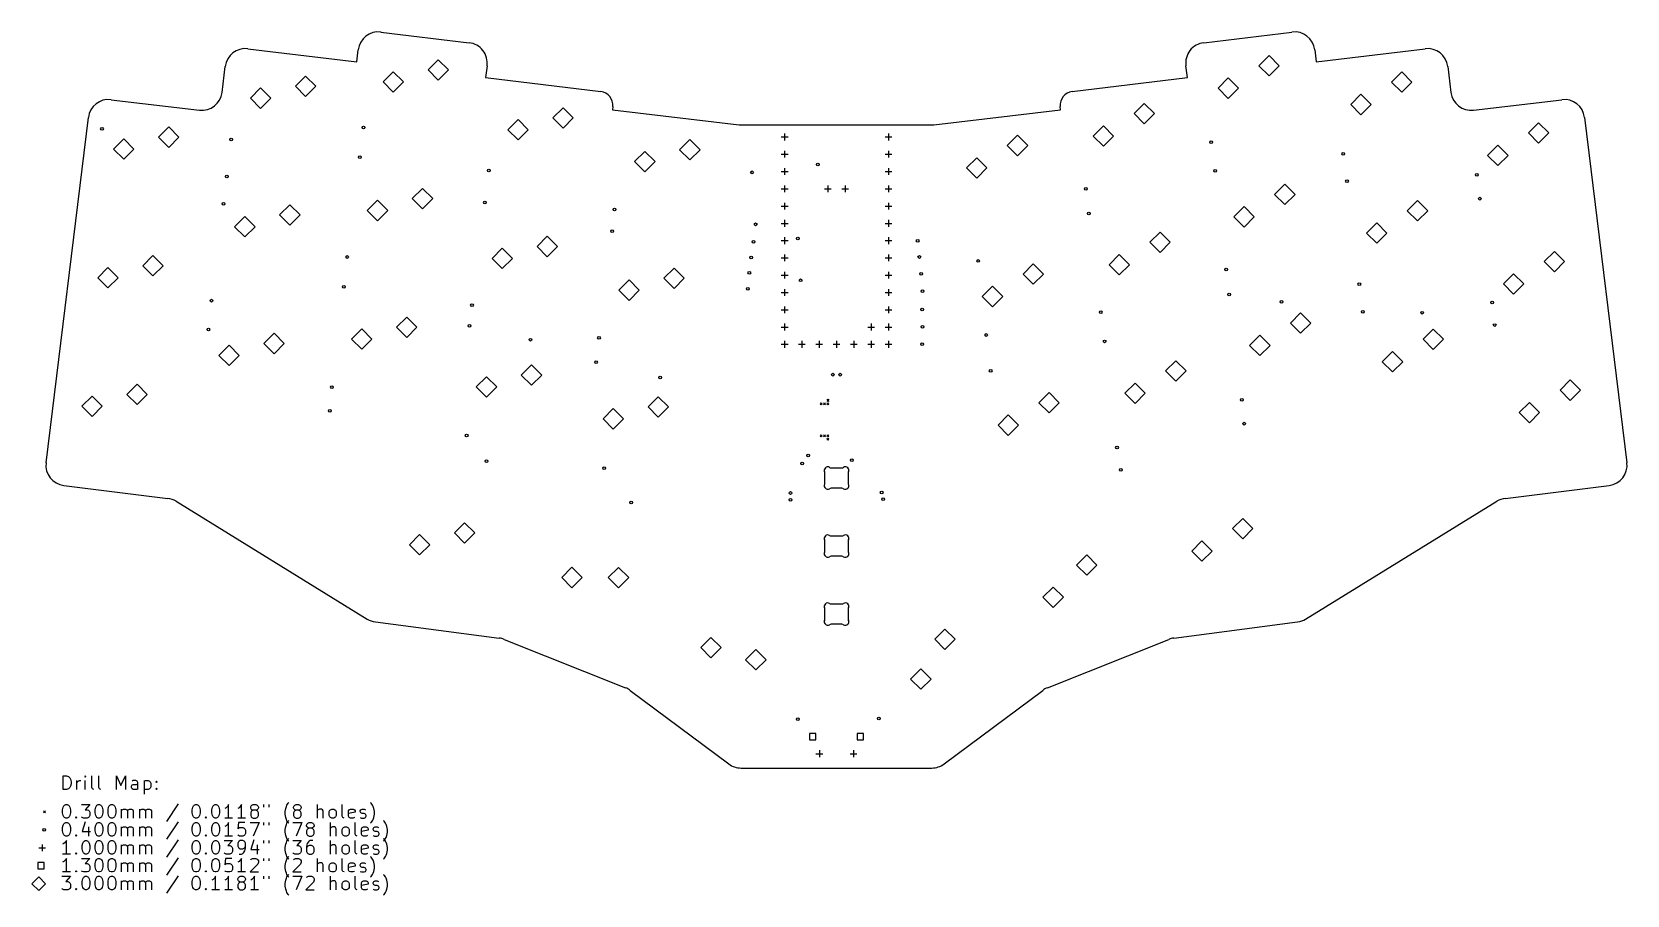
# Model space of a CAD drawing. Extents: x 3.05 to 12.28, y -8.4 to -3.41.
import ezdxf

# ---------------------------------------------------------------- set-up
doc = ezdxf.new("R2010")
doc.units = 0
doc.header["$MEASUREMENT"] = 0
doc.layers.add('BLACK', color=7, linetype='CONTINUOUS')

msp = doc.modelspace()

# ---------------------------------------------------------------- linework, layer by layer
at = {"layer": 'BLACK', "linetype": 'CONTINUOUS'}
for p, q in [((5.073, -3.4065), (5.5834, -3.4685)), ((9.8301, -3.4685), (10.3404, -3.4065)), ((4.3037, -3.503), (4.9327, -3.5794)), ((10.4807, -3.5794), (11.1098, -3.503)), ((4.9327, -3.5794), (4.9416, -3.509)), ((5.4044, -3.5673), (5.3454, -3.6263)), ((5.4635, -3.6263), (5.4044, -3.5673)), ((10.208, -3.5429), (10.1489, -3.6019)), ((10.267, -3.6019), (10.208, -3.5429)), ((10.4719, -3.509), (10.4807, -3.5794)), ((4.1538, -3.7559), (4.1722, -3.6058)), ((4.6373, -3.6615), (4.5782, -3.7205)), ((4.6963, -3.7205), (4.6373, -3.6615)), ((5.1441, -3.636), (5.0851, -3.6951)), ((5.2032, -3.6951), (5.1441, -3.636)), ((5.3454, -3.6263), (5.4044, -3.6854)), ((5.4044, -3.6854), (5.4635, -3.6263)), ((5.6861, -3.6017), (5.6768, -3.6699)), ((5.6768, -3.6699), (6.3442, -3.7511)), ((9.0692, -3.7511), (9.7367, -3.6699)), ((9.7367, -3.6699), (9.7273, -3.6017)), ((9.972, -3.6726), (9.9129, -3.7317)), ((10.0311, -3.7317), (9.972, -3.6726)), ((10.1489, -3.6019), (10.208, -3.661)), ((10.208, -3.661), (10.267, -3.6019)), ((10.9751, -3.6371), (10.9161, -3.6962)), ((11.0342, -3.6962), (10.9751, -3.6371)), ((11.2412, -3.6058), (11.2597, -3.7559)), ((4.377, -3.7303), (4.3179, -3.7893)), ((4.436, -3.7893), (4.377, -3.7303)), ((4.5782, -3.7205), (4.6373, -3.7796)), ((4.6373, -3.7796), (4.6963, -3.7205)), ((5.0851, -3.6951), (5.1441, -3.7542)), ((5.1441, -3.7542), (5.2032, -3.6951)), ((9.9129, -3.7317), (9.972, -3.7907)), ((9.972, -3.7907), (10.0311, -3.7317)), ((10.7392, -3.7668), (10.6801, -3.8259)), ((10.7982, -3.8259), (10.7392, -3.7668)), ((10.9161, -3.6962), (10.9751, -3.7552)), ((10.9751, -3.7552), (11.0342, -3.6962)), ((3.5122, -3.798), (4.0226, -3.8588)), ((4.3179, -3.7893), (4.377, -3.8484)), ((4.377, -3.8484), (4.436, -3.7893)), ((6.126, -3.8443), (6.0669, -3.9033)), ((6.1851, -3.9033), (6.126, -3.8443)), ((6.4131, -3.8373), (6.4111, -3.8569)), ((6.4111, -3.8569), (7.1444, -3.9427)), ((8.2691, -3.9427), (9.0024, -3.8569)), ((9.0024, -3.8569), (9.0004, -3.8373)), ((9.4864, -3.8199), (9.4273, -3.879)), ((9.5454, -3.879), (9.4864, -3.8199)), ((10.6801, -3.8259), (10.7392, -3.8849)), ((10.7392, -3.8849), (10.7982, -3.8259)), ((11.3909, -3.8588), (11.9013, -3.798)), ((3.136, -5.8993), (3.381, -3.9009)), ((3.8455, -3.956), (3.7865, -4.015)), ((3.9046, -4.015), (3.8455, -3.956)), ((5.8657, -3.9131), (5.8066, -3.9721)), ((5.9247, -3.9721), (5.8657, -3.9131)), ((6.0669, -3.9033), (6.126, -3.9624)), ((6.126, -3.9624), (6.1851, -3.9033)), ((7.1581, -3.9435), (8.2554, -3.9435)), ((9.2504, -3.9496), (9.1914, -4.0087)), ((9.3095, -4.0087), (9.2504, -3.9496)), ((9.4273, -3.879), (9.4864, -3.938)), ((9.4864, -3.938), (9.5454, -3.879)), ((11.7668, -3.9316), (11.7078, -3.9906)), ((11.8259, -3.9906), (11.7668, -3.9316)), ((12.0325, -3.9009), (12.2774, -5.8993)), ((3.5852, -4.0248), (3.5262, -4.0838)), ((3.6443, -4.0838), (3.5852, -4.0248)), ((3.7865, -4.015), (3.8455, -4.0741)), ((3.8455, -4.0741), (3.9046, -4.015)), ((5.8066, -3.9721), (5.8657, -4.0312)), ((5.8657, -4.0312), (5.9247, -3.9721)), ((6.859, -4.0285), (6.7999, -4.0875)), ((6.918, -4.0875), (6.859, -4.0285)), ((7.3873, -4.0139), (7.4266, -4.0139)), ((7.4069, -3.9942), (7.4069, -4.0336)), ((7.9873, -4.0139), (8.0266, -4.0139)), ((8.0069, -3.9942), (8.0069, -4.0336)), ((8.7534, -4.0041), (8.6944, -4.0632)), ((8.8125, -4.0632), (8.7534, -4.0041)), ((9.1914, -4.0087), (9.2504, -4.0677)), ((9.2504, -4.0677), (9.3095, -4.0087)), ((11.7078, -3.9906), (11.7668, -4.0497)), ((11.7668, -4.0497), (11.8259, -3.9906)), ((3.5262, -4.0838), (3.5852, -4.1429)), ((3.5852, -4.1429), (3.6443, -4.0838)), ((6.5986, -4.0973), (6.5396, -4.1563)), ((6.6577, -4.1563), (6.5986, -4.0973)), ((6.7999, -4.0875), (6.859, -4.1466)), ((6.859, -4.1466), (6.918, -4.0875)), ((7.3873, -4.1139), (7.4266, -4.1139)), ((7.4069, -4.0942), (7.4069, -4.1336)), ((7.9873, -4.1139), (8.0266, -4.1139)), ((8.0069, -4.0942), (8.0069, -4.1336)), ((8.5175, -4.1338), (8.4584, -4.1929)), ((8.5765, -4.1929), (8.5175, -4.1338)), ((8.6944, -4.0632), (8.7534, -4.1222)), ((8.7534, -4.1222), (8.8125, -4.0632)), ((11.5309, -4.0613), (11.4718, -4.1204)), ((11.4718, -4.1204), (11.5309, -4.1794)), ((11.59, -4.1204), (11.5309, -4.0613)), ((11.5309, -4.1794), (11.59, -4.1204)), ((6.5396, -4.1563), (6.5986, -4.2154)), ((6.5986, -4.2154), (6.6577, -4.1563)), ((7.3873, -4.2139), (7.4266, -4.2139)), ((7.4069, -4.1942), (7.4069, -4.2336)), ((7.9873, -4.2139), (8.0266, -4.2139)), ((8.0069, -4.1942), (8.0069, -4.2336)), ((8.4584, -4.1929), (8.5175, -4.2519)), ((8.5175, -4.2519), (8.5765, -4.1929)), ((5.313, -4.3116), (5.254, -4.3707)), ((5.3721, -4.3707), (5.313, -4.3116)), ((7.3873, -4.3139), (7.4266, -4.3139)), ((7.4069, -4.2942), (7.4069, -4.3336)), ((7.6373, -4.3139), (7.6766, -4.3139)), ((7.6569, -4.2942), (7.6569, -4.3336)), ((7.7373, -4.3139), (7.7766, -4.3139)), ((7.7569, -4.2942), (7.7569, -4.3336)), ((7.9873, -4.3139), (8.0266, -4.3139)), ((8.0069, -4.2942), (8.0069, -4.3336)), ((10.2993, -4.2873), (10.2403, -4.3463)), ((10.3584, -4.3463), (10.2993, -4.2873)), ((4.5459, -4.4058), (4.4868, -4.4649)), ((4.6049, -4.4649), (4.5459, -4.4058)), ((5.0527, -4.3804), (4.9937, -4.4395)), ((5.1118, -4.4395), (5.0527, -4.3804)), ((5.254, -4.3707), (5.313, -4.4297)), ((5.313, -4.4297), (5.3721, -4.3707)), ((7.3873, -4.4139), (7.4266, -4.4139)), ((7.4069, -4.3942), (7.4069, -4.4336)), ((7.9873, -4.4139), (8.0266, -4.4139)), ((8.0069, -4.3942), (8.0069, -4.4336)), ((10.0634, -4.417), (10.0043, -4.476)), ((10.1225, -4.476), (10.0634, -4.417)), ((10.2403, -4.3463), (10.2993, -4.4054)), ((10.2993, -4.4054), (10.3584, -4.3463)), ((11.0665, -4.3815), (11.0074, -4.4405)), ((11.1256, -4.4405), (11.0665, -4.3815)), ((4.2856, -4.4746), (4.2265, -4.5337)), ((4.3446, -4.5337), (4.2856, -4.4746)), ((4.4868, -4.4649), (4.5459, -4.524)), ((4.5459, -4.524), (4.6049, -4.4649)), ((4.9937, -4.4395), (5.0527, -4.4985)), ((5.0527, -4.4985), (5.1118, -4.4395)), ((7.3873, -4.5139), (7.4266, -4.5139)), ((7.4069, -4.4942), (7.4069, -4.5336)), ((7.9873, -4.5139), (8.0266, -4.5139)), ((8.0069, -4.4942), (8.0069, -4.5336)), ((10.0043, -4.476), (10.0634, -4.5351)), ((10.0634, -4.5351), (10.1225, -4.476)), ((10.8306, -4.5112), (10.7715, -4.5702)), ((10.8896, -4.5702), (10.8306, -4.5112)), ((11.0074, -4.4405), (11.0665, -4.4996)), ((11.0665, -4.4996), (11.1256, -4.4405)), ((4.2265, -4.5337), (4.2856, -4.5927)), ((4.2856, -4.5927), (4.3446, -4.5337)), ((6.0346, -4.5886), (5.9756, -4.6477)), ((6.0937, -4.6477), (6.0346, -4.5886)), ((7.4069, -4.5942), (7.4069, -4.6336)), ((8.0069, -4.5942), (8.0069, -4.6336)), ((9.5778, -4.5643), (9.5187, -4.6233)), ((9.6368, -4.6233), (9.5778, -4.5643)), ((10.7715, -4.5702), (10.8306, -4.6293)), ((10.8306, -4.6293), (10.8896, -4.5702)), ((3.7541, -4.7003), (3.6951, -4.7594)), ((3.8132, -4.7594), (3.7541, -4.7003)), ((5.7743, -4.6574), (5.7152, -4.7165)), ((5.8333, -4.7165), (5.7743, -4.6574)), ((5.9756, -4.6477), (6.0346, -4.7067)), ((6.0346, -4.7067), (6.0937, -4.6477)), ((7.3873, -4.6139), (7.4266, -4.6139)), ((7.4069, -4.6942), (7.4069, -4.7336)), ((7.9873, -4.6139), (8.0266, -4.6139)), ((8.0069, -4.6942), (8.0069, -4.7336)), ((9.3418, -4.694), (9.2828, -4.753)), ((9.4009, -4.753), (9.3418, -4.694)), ((9.5187, -4.6233), (9.5778, -4.6824)), ((9.5778, -4.6824), (9.6368, -4.6233)), ((11.8582, -4.676), (11.7992, -4.735)), ((11.9173, -4.735), (11.8582, -4.676)), ((3.4938, -4.7691), (3.4348, -4.8282)), ((3.5529, -4.8282), (3.4938, -4.7691)), ((3.6951, -4.7594), (3.7541, -4.8184)), ((3.7541, -4.8184), (3.8132, -4.7594)), ((5.7152, -4.7165), (5.7743, -4.7755)), ((5.7743, -4.7755), (5.8333, -4.7165)), ((6.7676, -4.7728), (6.7085, -4.8319)), ((6.8266, -4.8319), (6.7676, -4.7728)), ((7.3873, -4.7139), (7.4266, -4.7139)), ((7.4069, -4.7942), (7.4069, -4.8336)), ((7.9873, -4.7139), (8.0266, -4.7139)), ((8.0069, -4.7942), (8.0069, -4.8336)), ((8.8448, -4.7485), (8.7858, -4.8075)), ((8.9039, -4.8075), (8.8448, -4.7485)), ((9.2828, -4.753), (9.3418, -4.8121)), ((9.3418, -4.8121), (9.4009, -4.753)), ((11.7992, -4.735), (11.8582, -4.7941)), ((11.8582, -4.7941), (11.9173, -4.735)), ((3.4348, -4.8282), (3.4938, -4.8872)), ((3.4938, -4.8872), (3.5529, -4.8282)), ((6.5073, -4.8416), (6.4482, -4.9007)), ((6.5663, -4.9007), (6.5073, -4.8416)), ((6.7085, -4.8319), (6.7676, -4.8909)), ((6.7676, -4.8909), (6.8266, -4.8319)), ((7.3873, -4.8139), (7.4266, -4.8139)), ((7.9873, -4.8139), (8.0266, -4.8139)), ((8.6089, -4.8782), (8.5498, -4.9372)), ((8.6679, -4.9372), (8.6089, -4.8782)), ((8.7858, -4.8075), (8.8448, -4.8666)), ((8.8448, -4.8666), (8.9039, -4.8075)), ((11.6223, -4.8057), (11.5632, -4.8647)), ((11.5632, -4.8647), (11.6223, -4.9238)), ((11.6814, -4.8647), (11.6223, -4.8057)), ((11.6223, -4.9238), (11.6814, -4.8647)), ((6.4482, -4.9007), (6.5073, -4.9597)), ((6.5073, -4.9597), (6.5663, -4.9007)), ((7.3873, -4.9139), (7.4266, -4.9139)), ((7.4069, -4.8942), (7.4069, -4.9336)), ((7.9873, -4.9139), (8.0266, -4.9139)), ((8.0069, -4.8942), (8.0069, -4.9336)), ((8.5498, -4.9372), (8.6089, -4.9963)), ((8.6089, -4.9963), (8.6679, -4.9372)), ((5.2216, -5.056), (5.1626, -5.115)), ((5.2807, -5.115), (5.2216, -5.056)), ((7.3873, -5.0139), (7.4266, -5.0139)), ((7.4069, -4.9942), (7.4069, -5.0336)), ((7.9873, -5.0139), (8.0266, -5.0139)), ((8.0069, -4.9942), (8.0069, -5.0336)), ((10.3907, -5.0316), (10.3317, -5.0907)), ((10.4498, -5.0907), (10.3907, -5.0316)), ((4.4545, -5.1502), (4.3954, -5.2093)), ((4.5135, -5.2093), (4.4545, -5.1502)), ((4.9613, -5.1248), (4.9023, -5.1838)), ((5.0204, -5.1838), (4.9613, -5.1248)), ((5.1626, -5.115), (5.2216, -5.1741)), ((5.2216, -5.1741), (5.2807, -5.115)), ((7.3873, -5.1139), (7.4266, -5.1139)), ((7.4069, -5.0942), (7.4069, -5.1336)), ((7.8873, -5.1139), (7.9266, -5.1139)), ((7.9069, -5.0942), (7.9069, -5.1336)), ((7.9873, -5.1139), (8.0266, -5.1139)), ((8.0069, -5.0942), (8.0069, -5.1336)), ((10.1548, -5.1613), (10.0957, -5.2204)), ((10.2139, -5.2204), (10.1548, -5.1613)), ((10.3317, -5.0907), (10.3907, -5.1497)), ((10.3907, -5.1497), (10.4498, -5.0907)), ((11.1579, -5.1258), (11.0988, -5.1849)), ((11.217, -5.1849), (11.1579, -5.1258)), ((4.1942, -5.219), (4.1351, -5.278)), ((4.2532, -5.278), (4.1942, -5.219)), ((4.3954, -5.2093), (4.4545, -5.2683)), ((4.4545, -5.2683), (4.5135, -5.2093)), ((4.9023, -5.1838), (4.9613, -5.2429)), ((4.9613, -5.2429), (5.0204, -5.1838)), ((7.3873, -5.2139), (7.4266, -5.2139)), ((7.4069, -5.1942), (7.4069, -5.2336)), ((7.4873, -5.2139), (7.5266, -5.2139)), ((7.5069, -5.1942), (7.5069, -5.2336)), ((7.5873, -5.2139), (7.6266, -5.2139)), ((7.6069, -5.1942), (7.6069, -5.2336)), ((7.6873, -5.2139), (7.7266, -5.2139)), ((7.7069, -5.1942), (7.7069, -5.2336)), ((7.7873, -5.2139), (7.8266, -5.2139)), ((7.8069, -5.1942), (7.8069, -5.2336)), ((7.8873, -5.2139), (7.9266, -5.2139)), ((7.9069, -5.1942), (7.9069, -5.2336)), ((7.9873, -5.2139), (8.0266, -5.2139)), ((8.0069, -5.1942), (8.0069, -5.2336)), ((10.0957, -5.2204), (10.1548, -5.2794)), ((10.1548, -5.2794), (10.2139, -5.2204)), ((10.9219, -5.2556), (10.8629, -5.3146)), ((10.981, -5.3146), (10.9219, -5.2556)), ((11.0988, -5.1849), (11.1579, -5.2439)), ((11.1579, -5.2439), (11.217, -5.1849)), ((4.1351, -5.278), (4.1942, -5.3371)), ((4.1942, -5.3371), (4.2532, -5.278)), ((5.9432, -5.333), (5.8842, -5.3921)), ((6.0023, -5.3921), (5.9432, -5.333)), ((9.6692, -5.3086), (9.6101, -5.3677)), ((9.7282, -5.3677), (9.6692, -5.3086)), ((10.8629, -5.3146), (10.9219, -5.3737)), ((10.9219, -5.3737), (10.981, -5.3146)), ((5.6829, -5.4018), (5.6238, -5.4608)), ((5.7419, -5.4608), (5.6829, -5.4018)), ((5.8842, -5.3921), (5.9432, -5.4511)), ((5.9432, -5.4511), (6.0023, -5.3921)), ((9.4332, -5.4383), (9.3742, -5.4974)), ((9.4923, -5.4974), (9.4332, -5.4383)), ((9.6101, -5.3677), (9.6692, -5.4267)), ((9.6692, -5.4267), (9.7282, -5.3677)), ((11.9496, -5.4203), (11.8906, -5.4794)), ((12.0087, -5.4794), (11.9496, -5.4203)), ((3.4024, -5.5135), (3.3434, -5.5725)), ((3.4615, -5.5725), (3.4024, -5.5135)), ((3.6627, -5.4447), (3.6037, -5.5037)), ((3.6037, -5.5037), (3.6627, -5.5628)), ((3.7218, -5.5037), (3.6627, -5.4447)), ((3.6627, -5.5628), (3.7218, -5.5037)), ((5.6238, -5.4608), (5.6829, -5.5199)), ((5.6829, -5.5199), (5.7419, -5.4608)), ((6.6762, -5.5172), (6.6171, -5.5763)), ((6.7352, -5.5763), (6.6762, -5.5172)), ((7.6512, -5.5323), (7.663, -5.5441)), ((7.663, -5.5323), (7.6512, -5.5441)), ((8.9362, -5.4928), (8.8772, -5.5519)), ((8.9953, -5.5519), (8.9362, -5.4928)), ((9.3742, -5.4974), (9.4332, -5.5565)), ((9.4332, -5.5565), (9.4923, -5.4974)), ((11.8906, -5.4794), (11.9496, -5.5384)), ((11.9496, -5.5384), (12.0087, -5.4794)), ((3.3434, -5.5725), (3.4024, -5.6316)), ((3.4024, -5.6316), (3.4615, -5.5725)), ((6.4159, -5.586), (6.3568, -5.645)), ((6.4749, -5.645), (6.4159, -5.586)), ((6.6171, -5.5763), (6.6762, -5.6353)), ((6.6762, -5.6353), (6.7352, -5.5763)), ((7.6119, -5.5519), (7.6237, -5.5638)), ((7.6237, -5.5519), (7.6119, -5.5638)), ((7.6315, -5.5519), (7.6434, -5.5638)), ((7.6434, -5.5519), (7.6315, -5.5638)), ((7.6512, -5.5519), (7.663, -5.5638)), ((7.663, -5.5519), (7.6512, -5.5638)), ((8.7003, -5.6225), (8.6412, -5.6816)), ((8.7593, -5.6816), (8.7003, -5.6225)), ((8.8772, -5.5519), (8.9362, -5.6109)), ((8.9362, -5.6109), (8.9953, -5.5519)), ((11.7137, -5.55), (11.6546, -5.6091)), ((11.6546, -5.6091), (11.7137, -5.6681)), ((11.7727, -5.6091), (11.7137, -5.55)), ((11.7137, -5.6681), (11.7727, -5.6091)), ((6.3568, -5.645), (6.4159, -5.7041)), ((6.4159, -5.7041), (6.4749, -5.645)), ((8.6412, -5.6816), (8.7003, -5.7407)), ((8.7003, -5.7407), (8.7593, -5.6816)), ((7.6119, -5.737), (7.6237, -5.7488)), ((7.6237, -5.737), (7.6119, -5.7488)), ((7.6315, -5.737), (7.6434, -5.7488)), ((7.6434, -5.737), (7.6315, -5.7488)), ((7.6512, -5.737), (7.663, -5.7488)), ((7.663, -5.737), (7.6512, -5.7488)), ((7.6512, -5.7567), (7.663, -5.7685)), ((7.663, -5.7567), (7.6512, -5.7685)), ((7.64, -6.0156), (7.64, -5.9602)), ((7.6757, -5.9288), (7.7382, -5.9288)), ((7.7739, -5.9602), (7.7739, -6.0156)), ((3.2387, -6.0309), (3.8403, -6.1057)), ((7.7382, -6.0469), (7.6757, -6.0469)), ((11.5732, -6.1057), (12.1748, -6.0309)), ((3.8877, -6.1224), (4.9938, -6.8042)), ((10.4197, -6.8042), (11.5258, -6.1224)), ((5.5564, -6.2462), (5.4973, -6.3052)), ((5.6154, -6.3052), (5.5564, -6.2462)), ((10.056, -6.2218), (9.9969, -6.2808)), ((10.1151, -6.2808), (10.056, -6.2218)), ((5.2961, -6.3149), (5.237, -6.374)), ((5.3551, -6.374), (5.2961, -6.3149)), ((5.4973, -6.3052), (5.5564, -6.3643)), ((5.5564, -6.3643), (5.6154, -6.3052)), ((7.64, -6.4093), (7.64, -6.3539)), ((7.6757, -6.3225), (7.7382, -6.3225)), ((7.7739, -6.3539), (7.7739, -6.4093)), ((9.82, -6.3515), (9.761, -6.4106)), ((9.8791, -6.4106), (9.82, -6.3515)), ((9.9969, -6.2808), (10.056, -6.3399)), ((10.056, -6.3399), (10.1151, -6.2808)), ((5.237, -6.374), (5.2961, -6.4331)), ((5.2961, -6.4331), (5.3551, -6.374)), ((7.7382, -6.4406), (7.6757, -6.4406)), ((9.1539, -6.4323), (9.0948, -6.4914)), ((9.2129, -6.4914), (9.1539, -6.4323)), ((9.761, -6.4106), (9.82, -6.4696)), ((9.82, -6.4696), (9.8791, -6.4106)), ((6.177, -6.5043), (6.1179, -6.5634)), ((6.236, -6.5634), (6.177, -6.5043)), ((6.4462, -6.5053), (6.3872, -6.5643)), ((6.5053, -6.5643), (6.4462, -6.5053)), ((9.0948, -6.4914), (9.1539, -6.5504)), ((9.1539, -6.5504), (9.2129, -6.4914)), ((6.1179, -6.5634), (6.177, -6.6224)), ((6.177, -6.6224), (6.236, -6.5634)), ((6.3872, -6.5643), (6.4462, -6.6234)), ((6.4462, -6.6234), (6.5053, -6.5643)), ((8.9596, -6.6187), (8.9005, -6.6777)), ((9.0186, -6.6777), (8.9596, -6.6187)), ((7.6757, -6.7162), (7.7382, -6.7162)), ((8.9005, -6.6777), (8.9596, -6.7368)), ((8.9596, -6.7368), (9.0186, -6.6777)), ((5.0405, -6.8208), (5.7566, -6.9141)), ((7.64, -6.803), (7.64, -6.7476)), ((7.7739, -6.7476), (7.7739, -6.803)), ((9.6569, -6.9141), (10.3729, -6.8208)), ((6.9808, -6.9098), (6.9217, -6.9688)), ((7.0399, -6.9688), (6.9808, -6.9098)), ((7.7382, -6.8343), (7.6757, -6.8343)), ((8.3337, -6.862), (8.2747, -6.921)), ((8.3928, -6.921), (8.3337, -6.862)), ((5.7851, -6.9215), (6.4872, -7.2016)), ((6.9217, -6.9688), (6.9808, -7.0279)), ((6.9808, -7.0279), (7.0399, -6.9688)), ((7.2406, -6.9804), (7.1816, -7.0394)), ((7.2997, -7.0394), (7.2406, -6.9804)), ((8.2747, -6.921), (8.3337, -6.9801)), ((8.3337, -6.9801), (8.3928, -6.921)), ((8.9263, -7.2016), (9.6284, -6.9215)), ((7.1816, -7.0394), (7.2406, -7.0985)), ((7.2406, -7.0985), (7.2997, -7.0394)), ((8.1943, -7.0923), (8.1352, -7.1513)), ((8.2533, -7.1513), (8.1943, -7.0923)), ((8.1352, -7.1513), (8.1943, -7.2104)), ((8.1943, -7.2104), (8.2533, -7.1513)), ((6.5141, -7.2166), (7.0843, -7.6425)), ((8.3291, -7.6425), (8.8994, -7.2166)), ((7.5866, -7.4668), (7.5505, -7.4668)), ((7.5505, -7.4668), (7.5505, -7.503)), ((7.5866, -7.503), (7.5866, -7.4668)), ((7.8622, -7.4668), (7.826, -7.4668)), ((7.826, -7.4668), (7.826, -7.503)), ((7.8622, -7.503), (7.8622, -7.4668)), ((7.5505, -7.503), (7.5866, -7.503)), ((7.826, -7.503), (7.8622, -7.503)), ((7.5882, -7.5833), (7.6276, -7.5833)), ((7.6079, -7.5636), (7.6079, -7.603)), ((7.7851, -7.5833), (7.8245, -7.5833)), ((7.8048, -7.5636), (7.8048, -7.603)), ((3.2359, -7.7906), (3.2359, -7.7118)), ((3.2359, -7.7118), (3.2546, -7.7118)), ((3.2546, -7.7118), (3.2659, -7.7156)), ((3.2659, -7.7156), (3.2734, -7.7231)), ((3.2734, -7.7231), (3.2771, -7.7306)), ((3.2771, -7.7306), (3.2809, -7.7456)), ((3.2809, -7.7456), (3.2809, -7.7568)), ((3.3146, -7.7906), (3.3146, -7.7381)), ((3.3146, -7.7531), (3.3183, -7.7456)), ((3.3183, -7.7456), (3.3221, -7.7418)), ((3.3221, -7.7418), (3.3296, -7.7381)), ((3.3296, -7.7381), (3.3371, -7.7381)), ((3.3633, -7.7118), (3.3596, -7.7156)), ((3.3596, -7.7156), (3.3633, -7.7193)), ((3.3671, -7.7156), (3.3633, -7.7118)), ((3.3633, -7.7118), (3.3633, -7.7193)), ((3.3633, -7.7193), (3.3671, -7.7156)), ((3.3633, -7.7906), (3.3633, -7.7381)), ((3.4008, -7.7793), (3.4008, -7.7118)), ((3.4421, -7.7793), (3.4421, -7.7118)), ((3.5433, -7.7906), (3.5433, -7.7118)), ((3.5433, -7.7118), (3.5696, -7.7681)), ((3.5696, -7.7681), (3.5958, -7.7118)), ((3.5958, -7.7118), (3.5958, -7.7906)), ((3.6408, -7.7381), (3.6333, -7.7418)), ((3.6558, -7.7381), (3.6408, -7.7381)), ((3.6633, -7.7418), (3.6558, -7.7381)), ((3.6671, -7.7493), (3.6633, -7.7418)), ((3.7045, -7.7381), (3.7045, -7.8168)), ((3.7045, -7.7418), (3.712, -7.7381)), ((3.712, -7.7381), (3.727, -7.7381)), ((3.727, -7.7381), (3.7345, -7.7418)), ((3.7345, -7.7418), (3.7383, -7.7456)), ((3.7383, -7.7456), (3.742, -7.7531)), ((3.772, -7.7456), (3.7758, -7.7418)), ((3.7758, -7.7493), (3.772, -7.7456)), ((3.7758, -7.7418), (3.7795, -7.7456)), ((3.7758, -7.7418), (3.7758, -7.7493)), ((3.7795, -7.7456), (3.7758, -7.7493)), ((7.155, -7.666), (8.2584, -7.666)), ((3.2546, -7.7906), (3.2359, -7.7906)), ((3.2659, -7.7868), (3.2546, -7.7906)), ((3.2734, -7.7793), (3.2659, -7.7868)), ((3.2771, -7.7718), (3.2734, -7.7793)), ((3.2809, -7.7568), (3.2771, -7.7718)), ((3.4046, -7.7868), (3.4008, -7.7793)), ((3.4121, -7.7906), (3.4046, -7.7868)), ((3.4458, -7.7868), (3.4421, -7.7793)), ((3.4533, -7.7906), (3.4458, -7.7868)), ((3.6296, -7.7718), (3.6333, -7.7643)), ((3.6296, -7.7793), (3.6296, -7.7718)), ((3.6333, -7.7868), (3.6296, -7.7793)), ((3.6333, -7.7643), (3.6408, -7.7606)), ((3.6408, -7.7906), (3.6333, -7.7868)), ((3.6408, -7.7606), (3.6596, -7.7606)), ((3.6596, -7.7906), (3.6408, -7.7906)), ((3.6596, -7.7606), (3.6671, -7.7568)), ((3.6671, -7.7868), (3.6596, -7.7906)), ((3.6671, -7.7906), (3.6671, -7.7493)), ((3.712, -7.7906), (3.7045, -7.7868)), ((3.727, -7.7906), (3.712, -7.7906)), ((3.7345, -7.7868), (3.727, -7.7906)), ((3.7383, -7.7831), (3.7345, -7.7868)), ((3.742, -7.7756), (3.7383, -7.7831)), ((3.742, -7.7531), (3.742, -7.7756)), ((3.772, -7.7868), (3.7758, -7.7831)), ((3.7758, -7.7906), (3.772, -7.7868)), ((3.7758, -7.7831), (3.7795, -7.7868)), ((3.7758, -7.7831), (3.7758, -7.7906)), ((3.7795, -7.7868), (3.7758, -7.7906)), ((3.1214, -7.914), (3.1332, -7.9258)), ((3.1332, -7.914), (3.1214, -7.9258)), ((3.2321, -7.9072), (3.2359, -7.8922)), ((3.2321, -7.9259), (3.2321, -7.9072)), ((3.2359, -7.9409), (3.2321, -7.9259)), ((3.2359, -7.8922), (3.2396, -7.8847)), ((3.2396, -7.8847), (3.2434, -7.8809)), ((3.2434, -7.8809), (3.2509, -7.8772)), ((3.2509, -7.8772), (3.2584, -7.8772)), ((3.2584, -7.8772), (3.2659, -7.8809)), ((3.2659, -7.8809), (3.2696, -7.8847)), ((3.2696, -7.8847), (3.2734, -7.8922)), ((3.2734, -7.8922), (3.2771, -7.9072)), ((3.2771, -7.9259), (3.2734, -7.9409)), ((3.2771, -7.9072), (3.2771, -7.9259)), ((3.3408, -7.8772), (3.3896, -7.8772)), ((3.3896, -7.8772), (3.3633, -7.9072)), ((3.3633, -7.9072), (3.3746, -7.9072)), ((3.3746, -7.9072), (3.3821, -7.9109)), ((3.3821, -7.9109), (3.3858, -7.9147)), ((3.3858, -7.9147), (3.3896, -7.9222)), ((3.3896, -7.9222), (3.3896, -7.9409)), ((3.4196, -7.9072), (3.4233, -7.8922)), ((3.4196, -7.9259), (3.4196, -7.9072)), ((3.4233, -7.9409), (3.4196, -7.9259)), ((3.4233, -7.8922), (3.4271, -7.8847)), ((3.4271, -7.8847), (3.4308, -7.8809)), ((3.4308, -7.8809), (3.4383, -7.8772)), ((3.4383, -7.8772), (3.4458, -7.8772)), ((3.4458, -7.8772), (3.4533, -7.8809)), ((3.4533, -7.8809), (3.4571, -7.8847)), ((3.4571, -7.8847), (3.4608, -7.8922)), ((3.4608, -7.8922), (3.4646, -7.9072)), ((3.4646, -7.9259), (3.4608, -7.9409)), ((3.4646, -7.9072), (3.4646, -7.9259)), ((3.4946, -7.9072), (3.4983, -7.8922)), ((3.4946, -7.9259), (3.4946, -7.9072)), ((3.4983, -7.9409), (3.4946, -7.9259)), ((3.4983, -7.8922), (3.5021, -7.8847)), ((3.5021, -7.8847), (3.5058, -7.8809)), ((3.5058, -7.8809), (3.5133, -7.8772)), ((3.5133, -7.8772), (3.5208, -7.8772)), ((3.5208, -7.8772), (3.5283, -7.8809)), ((3.5283, -7.8809), (3.5321, -7.8847)), ((3.5321, -7.8847), (3.5358, -7.8922)), ((3.5358, -7.8922), (3.5396, -7.9072)), ((3.5396, -7.9259), (3.5358, -7.9409)), ((3.5396, -7.9072), (3.5396, -7.9259)), ((3.5733, -7.9559), (3.5733, -7.9034)), ((3.5733, -7.9109), (3.5771, -7.9072)), ((3.5771, -7.9072), (3.5846, -7.9034)), ((3.5846, -7.9034), (3.5958, -7.9034)), ((3.5958, -7.9034), (3.6033, -7.9072)), ((3.6033, -7.9072), (3.6071, -7.9147)), ((3.6071, -7.9147), (3.6108, -7.9072)), ((3.6071, -7.9147), (3.6071, -7.9559)), ((3.6108, -7.9072), (3.6183, -7.9034)), ((3.6183, -7.9034), (3.6296, -7.9034)), ((3.6296, -7.9034), (3.6371, -7.9072)), ((3.6371, -7.9072), (3.6408, -7.9147)), ((3.6408, -7.9147), (3.6408, -7.9559)), ((3.6783, -7.9559), (3.6783, -7.9034)), ((3.6783, -7.9109), (3.6821, -7.9072)), ((3.6821, -7.9072), (3.6895, -7.9034)), ((3.6895, -7.9034), (3.7008, -7.9034)), ((3.7008, -7.9034), (3.7083, -7.9072)), ((3.7083, -7.9072), (3.712, -7.9147)), ((3.712, -7.9147), (3.7158, -7.9072)), ((3.712, -7.9147), (3.712, -7.9559)), ((3.7158, -7.9072), (3.7233, -7.9034)), ((3.7233, -7.9034), (3.7345, -7.9034)), ((3.7345, -7.9034), (3.742, -7.9072)), ((3.742, -7.9072), (3.7458, -7.9147)), ((3.7458, -7.9147), (3.7458, -7.9559)), ((3.8995, -7.8734), (3.832, -7.9747)), ((3.982, -7.9072), (3.9858, -7.8922)), ((3.982, -7.9259), (3.982, -7.9072)), ((3.9858, -7.9409), (3.982, -7.9259)), ((3.9858, -7.8922), (3.9895, -7.8847)), ((3.9895, -7.8847), (3.9933, -7.8809)), ((3.9933, -7.8809), (4.0008, -7.8772)), ((4.0008, -7.8772), (4.0083, -7.8772)), ((4.0083, -7.8772), (4.0158, -7.8809)), ((4.0158, -7.8809), (4.0195, -7.8847)), ((4.0195, -7.8847), (4.0233, -7.8922)), ((4.0233, -7.8922), (4.027, -7.9072)), ((4.027, -7.9259), (4.0233, -7.9409)), ((4.027, -7.9072), (4.027, -7.9259)), ((4.0945, -7.9072), (4.0982, -7.8922)), ((4.0945, -7.9259), (4.0945, -7.9072)), ((4.0982, -7.9409), (4.0945, -7.9259)), ((4.0982, -7.8922), (4.102, -7.8847)), ((4.102, -7.8847), (4.1057, -7.8809)), ((4.1057, -7.8809), (4.1132, -7.8772)), ((4.1132, -7.8772), (4.1207, -7.8772)), ((4.1207, -7.8772), (4.1282, -7.8809)), ((4.1282, -7.8809), (4.132, -7.8847)), ((4.132, -7.8847), (4.1357, -7.8922)), ((4.1357, -7.8922), (4.1395, -7.9072)), ((4.1395, -7.9259), (4.1357, -7.9409)), ((4.1395, -7.9072), (4.1395, -7.9259)), ((4.177, -7.8959), (4.1695, -7.8997)), ((4.1845, -7.8884), (4.177, -7.8959)), ((4.192, -7.8772), (4.1845, -7.8884)), ((4.192, -7.9559), (4.192, -7.8772)), ((4.252, -7.8959), (4.2445, -7.8997)), ((4.2595, -7.8884), (4.252, -7.8959)), ((4.267, -7.8772), (4.2595, -7.8884)), ((4.267, -7.9559), (4.267, -7.8772)), ((4.3195, -7.8922), (4.3232, -7.8847)), ((4.3195, -7.8959), (4.3195, -7.8922)), ((4.3232, -7.9034), (4.3195, -7.8959)), ((4.3232, -7.9184), (4.3195, -7.9259)), ((4.3195, -7.9259), (4.3195, -7.9409)), ((4.3232, -7.8847), (4.327, -7.8809)), ((4.327, -7.9072), (4.3232, -7.9034)), ((4.327, -7.9147), (4.3232, -7.9184)), ((4.327, -7.8809), (4.3345, -7.8772)), ((4.3345, -7.9109), (4.327, -7.9072)), ((4.3345, -7.9109), (4.327, -7.9147)), ((4.3345, -7.8772), (4.3495, -7.8772)), ((4.3495, -7.9109), (4.3345, -7.9109)), ((4.3495, -7.8772), (4.357, -7.8809)), ((4.357, -7.9072), (4.3495, -7.9109)), ((4.357, -7.9147), (4.3495, -7.9109)), ((4.357, -7.8809), (4.3607, -7.8847)), ((4.3607, -7.9034), (4.357, -7.9072)), ((4.3607, -7.9184), (4.357, -7.9147)), ((4.3607, -7.8847), (4.3645, -7.8922)), ((4.3645, -7.8959), (4.3607, -7.9034)), ((4.3645, -7.9259), (4.3607, -7.9184)), ((4.3645, -7.8922), (4.3645, -7.8959)), ((4.3645, -7.9409), (4.3645, -7.9259)), ((4.3945, -7.8772), (4.3945, -7.8922)), ((4.4245, -7.8772), (4.4245, -7.8922)), ((4.5182, -7.9184), (4.5219, -7.8997)), ((4.5182, -7.9334), (4.5182, -7.9184)), ((4.5219, -7.8997), (4.5257, -7.8884)), ((4.5257, -7.8884), (4.5294, -7.8809)), ((4.5294, -7.8809), (4.5369, -7.8697)), ((4.5369, -7.8697), (4.5407, -7.8659)), ((4.5669, -7.8922), (4.5707, -7.8847)), ((4.5669, -7.8959), (4.5669, -7.8922)), ((4.5707, -7.9034), (4.5669, -7.8959)), ((4.5707, -7.9184), (4.5669, -7.9259)), ((4.5669, -7.9259), (4.5669, -7.9409)), ((4.5707, -7.8847), (4.5744, -7.8809)), ((4.5744, -7.9072), (4.5707, -7.9034)), ((4.5744, -7.9147), (4.5707, -7.9184)), ((4.5744, -7.8809), (4.5819, -7.8772)), ((4.5819, -7.9109), (4.5744, -7.9072)), ((4.5819, -7.9109), (4.5744, -7.9147)), ((4.5819, -7.8772), (4.5969, -7.8772)), ((4.5969, -7.9109), (4.5819, -7.9109)), ((4.5969, -7.8772), (4.6044, -7.8809)), ((4.6044, -7.9072), (4.5969, -7.9109)), ((4.6044, -7.9147), (4.5969, -7.9109)), ((4.6044, -7.8809), (4.6082, -7.8847)), ((4.6082, -7.9034), (4.6044, -7.9072)), ((4.6082, -7.9184), (4.6044, -7.9147)), ((4.6082, -7.8847), (4.6119, -7.8922)), ((4.6119, -7.8959), (4.6082, -7.9034)), ((4.6119, -7.9259), (4.6082, -7.9184)), ((4.6119, -7.8922), (4.6119, -7.8959)), ((4.6119, -7.9409), (4.6119, -7.9259)), ((4.7057, -7.9559), (4.7057, -7.8772)), ((4.7094, -7.9072), (4.7057, -7.9109)), ((4.7169, -7.9034), (4.7094, -7.9072)), ((4.7282, -7.9034), (4.7169, -7.9034)), ((4.7357, -7.9072), (4.7282, -7.9034)), ((4.7394, -7.9147), (4.7357, -7.9072)), ((4.7394, -7.9559), (4.7394, -7.9147)), ((4.7732, -7.9184), (4.7769, -7.9109)), ((4.7732, -7.9409), (4.7732, -7.9184)), ((4.7769, -7.9109), (4.7807, -7.9072)), ((4.7807, -7.9072), (4.7882, -7.9034)), ((4.7882, -7.9034), (4.7994, -7.9034)), ((4.7994, -7.9034), (4.8069, -7.9072)), ((4.8069, -7.9072), (4.8107, -7.9109)), ((4.8107, -7.9109), (4.8144, -7.9184)), ((4.8144, -7.9184), (4.8144, -7.9409)), ((4.8482, -7.9447), (4.8482, -7.8772)), ((4.8857, -7.9147), (4.8894, -7.9072)), ((4.8857, -7.9447), (4.8857, -7.9147)), ((4.9231, -7.9222), (4.8857, -7.9297)), ((4.8894, -7.9072), (4.8969, -7.9034)), ((4.8969, -7.9034), (4.9119, -7.9034)), ((4.9119, -7.9034), (4.9194, -7.9072)), ((4.9194, -7.9072), (4.9231, -7.9147)), ((4.9231, -7.9147), (4.9231, -7.9222)), ((4.9531, -7.9147), (4.9569, -7.9072)), ((4.9531, -7.9184), (4.9531, -7.9147)), ((4.9569, -7.9259), (4.9531, -7.9184)), ((4.9569, -7.9072), (4.9644, -7.9034)), ((4.9644, -7.9297), (4.9569, -7.9259)), ((4.9644, -7.9034), (4.9756, -7.9034)), ((4.9756, -7.9297), (4.9644, -7.9297)), ((4.9756, -7.9034), (4.9831, -7.9072)), ((4.9831, -7.9334), (4.9756, -7.9297)), ((5.0169, -7.8697), (5.0131, -7.8659)), ((5.0244, -7.8809), (5.0169, -7.8697)), ((5.0281, -7.8884), (5.0244, -7.8809)), ((5.0319, -7.8997), (5.0281, -7.8884)), ((5.0356, -7.9184), (5.0319, -7.8997)), ((5.0356, -7.9334), (5.0356, -7.9184)), ((3.2321, -8.0111), (3.2359, -7.9961)), ((3.2321, -8.0299), (3.2321, -8.0111)), ((3.2396, -7.9484), (3.2359, -7.9409)), ((3.2359, -7.9961), (3.2396, -7.9886)), ((3.2434, -7.9522), (3.2396, -7.9484)), ((3.2396, -7.9886), (3.2434, -7.9849)), ((3.2509, -7.9559), (3.2434, -7.9522)), ((3.2434, -7.9849), (3.2509, -7.9811)), ((3.2584, -7.9559), (3.2509, -7.9559)), ((3.2509, -7.9811), (3.2584, -7.9811)), ((3.2659, -7.9522), (3.2584, -7.9559)), ((3.2584, -7.9811), (3.2659, -7.9849)), ((3.2696, -7.9484), (3.2659, -7.9522)), ((3.2659, -7.9849), (3.2696, -7.9886)), ((3.2734, -7.9409), (3.2696, -7.9484)), ((3.2696, -7.9886), (3.2734, -7.9961)), ((3.2734, -7.9961), (3.2771, -8.0111)), ((3.2771, -8.0111), (3.2771, -8.0299)), ((3.3071, -7.9522), (3.3108, -7.9484)), ((3.3108, -7.9559), (3.3071, -7.9522)), ((3.3108, -7.9484), (3.3146, -7.9522)), ((3.3108, -7.9484), (3.3108, -7.9559)), ((3.3146, -7.9522), (3.3108, -7.9559)), ((3.3446, -7.9522), (3.3408, -7.9484)), ((3.3521, -7.9559), (3.3446, -7.9522)), ((3.3633, -7.9774), (3.3446, -8.0336)), ((3.3746, -7.9559), (3.3521, -7.9559)), ((3.3821, -7.9522), (3.3746, -7.9559)), ((3.3858, -7.9484), (3.3821, -7.9522)), ((3.3821, -8.0074), (3.3821, -8.0599)), ((3.3896, -7.9409), (3.3858, -7.9484)), ((3.4196, -8.0111), (3.4233, -7.9961)), ((3.4196, -8.0299), (3.4196, -8.0111)), ((3.4271, -7.9484), (3.4233, -7.9409)), ((3.4233, -7.9961), (3.4271, -7.9886)), ((3.4308, -7.9522), (3.4271, -7.9484)), ((3.4271, -7.9886), (3.4308, -7.9849)), ((3.4383, -7.9559), (3.4308, -7.9522)), ((3.4308, -7.9849), (3.4383, -7.9811)), ((3.4458, -7.9559), (3.4383, -7.9559)), ((3.4383, -7.9811), (3.4458, -7.9811)), ((3.4533, -7.9522), (3.4458, -7.9559)), ((3.4458, -7.9811), (3.4533, -7.9849)), ((3.4571, -7.9484), (3.4533, -7.9522)), ((3.4533, -7.9849), (3.4571, -7.9886)), ((3.4608, -7.9409), (3.4571, -7.9484)), ((3.4571, -7.9886), (3.4608, -7.9961)), ((3.4608, -7.9961), (3.4646, -8.0111)), ((3.4646, -8.0111), (3.4646, -8.0299)), ((3.4946, -8.0111), (3.4983, -7.9961)), ((3.4946, -8.0299), (3.4946, -8.0111)), ((3.5021, -7.9484), (3.4983, -7.9409)), ((3.4983, -7.9961), (3.5021, -7.9886)), ((3.5058, -7.9522), (3.5021, -7.9484)), ((3.5021, -7.9886), (3.5058, -7.9849)), ((3.5133, -7.9559), (3.5058, -7.9522)), ((3.5058, -7.9849), (3.5133, -7.9811)), ((3.5208, -7.9559), (3.5133, -7.9559)), ((3.5133, -7.9811), (3.5208, -7.9811)), ((3.5283, -7.9522), (3.5208, -7.9559)), ((3.5208, -7.9811), (3.5283, -7.9849)), ((3.5321, -7.9484), (3.5283, -7.9522)), ((3.5283, -7.9849), (3.5321, -7.9886)), ((3.5358, -7.9409), (3.5321, -7.9484)), ((3.5321, -7.9886), (3.5358, -7.9961)), ((3.5358, -7.9961), (3.5396, -8.0111)), ((3.5396, -8.0111), (3.5396, -8.0299)), ((3.5733, -8.0599), (3.5733, -8.0074)), ((3.5733, -8.0149), (3.5771, -8.0111)), ((3.5771, -8.0111), (3.5846, -8.0074)), ((3.5846, -8.0074), (3.5958, -8.0074)), ((3.5958, -8.0074), (3.6033, -8.0111)), ((3.6033, -8.0111), (3.6071, -8.0186)), ((3.6071, -8.0186), (3.6108, -8.0111)), ((3.6071, -8.0186), (3.6071, -8.0599)), ((3.6108, -8.0111), (3.6183, -8.0074)), ((3.6183, -8.0074), (3.6296, -8.0074)), ((3.6296, -8.0074), (3.6371, -8.0111)), ((3.6371, -8.0111), (3.6408, -8.0186)), ((3.6408, -8.0186), (3.6408, -8.0599)), ((3.6783, -8.0599), (3.6783, -8.0074)), ((3.6783, -8.0149), (3.6821, -8.0111)), ((3.6821, -8.0111), (3.6895, -8.0074)), ((3.6895, -8.0074), (3.7008, -8.0074)), ((3.7008, -8.0074), (3.7083, -8.0111)), ((3.7083, -8.0111), (3.712, -8.0186)), ((3.712, -8.0186), (3.7158, -8.0111)), ((3.712, -8.0186), (3.712, -8.0599)), ((3.7158, -8.0111), (3.7233, -8.0074)), ((3.7233, -8.0074), (3.7345, -8.0074)), ((3.7345, -8.0074), (3.742, -8.0111)), ((3.742, -8.0111), (3.7458, -8.0186)), ((3.7458, -8.0186), (3.7458, -8.0599)), ((3.8995, -7.9774), (3.832, -8.0786)), ((3.982, -8.0111), (3.9858, -7.9961)), ((3.982, -8.0299), (3.982, -8.0111)), ((3.9895, -7.9484), (3.9858, -7.9409)), ((3.9858, -7.9961), (3.9895, -7.9886)), ((3.9933, -7.9522), (3.9895, -7.9484)), ((3.9895, -7.9886), (3.9933, -7.9849)), ((4.0008, -7.9559), (3.9933, -7.9522)), ((3.9933, -7.9849), (4.0008, -7.9811)), ((4.0083, -7.9559), (4.0008, -7.9559)), ((4.0008, -7.9811), (4.0083, -7.9811)), ((4.0158, -7.9522), (4.0083, -7.9559)), ((4.0083, -7.9811), (4.0158, -7.9849)), ((4.0195, -7.9484), (4.0158, -7.9522)), ((4.0158, -7.9849), (4.0195, -7.9886)), ((4.0233, -7.9409), (4.0195, -7.9484)), ((4.0195, -7.9886), (4.0233, -7.9961)), ((4.0233, -7.9961), (4.027, -8.0111)), ((4.027, -8.0111), (4.027, -8.0299)), ((4.057, -7.9522), (4.0608, -7.9484)), ((4.0608, -7.9559), (4.057, -7.9522)), ((4.0608, -7.9484), (4.0645, -7.9522)), ((4.0608, -7.9484), (4.0608, -7.9559)), ((4.0645, -7.9522), (4.0608, -7.9559)), ((4.0945, -8.0111), (4.0982, -7.9961)), ((4.0945, -8.0299), (4.0945, -8.0111)), ((4.102, -7.9484), (4.0982, -7.9409)), ((4.0982, -7.9961), (4.102, -7.9886)), ((4.1057, -7.9522), (4.102, -7.9484)), ((4.102, -7.9886), (4.1057, -7.9849)), ((4.1132, -7.9559), (4.1057, -7.9522)), ((4.1057, -7.9849), (4.1132, -7.9811)), ((4.1207, -7.9559), (4.1132, -7.9559)), ((4.1132, -7.9811), (4.1207, -7.9811)), ((4.1282, -7.9522), (4.1207, -7.9559)), ((4.1207, -7.9811), (4.1282, -7.9849)), ((4.132, -7.9484), (4.1282, -7.9522)), ((4.1282, -7.9849), (4.132, -7.9886)), ((4.1357, -7.9409), (4.132, -7.9484)), ((4.132, -7.9886), (4.1357, -7.9961)), ((4.1357, -7.9961), (4.1395, -8.0111)), ((4.1395, -8.0111), (4.1395, -8.0299)), ((4.2145, -7.9559), (4.1695, -7.9559)), ((4.177, -7.9999), (4.1695, -8.0036)), ((4.1845, -7.9924), (4.177, -7.9999)), ((4.192, -7.9811), (4.1845, -7.9924)), ((4.192, -8.0599), (4.192, -7.9811)), ((4.2895, -7.9559), (4.2445, -7.9559)), ((4.2482, -7.9811), (4.2445, -8.0186)), ((4.2445, -8.0186), (4.2482, -8.0149)), ((4.2857, -7.9811), (4.2482, -7.9811)), ((4.2482, -8.0149), (4.2557, -8.0111)), ((4.2557, -8.0111), (4.2745, -8.0111)), ((4.2745, -8.0111), (4.282, -8.0149)), ((4.282, -8.0149), (4.2857, -8.0186)), ((4.2857, -8.0186), (4.2895, -8.0261)), ((4.3157, -7.9811), (4.3682, -7.9811)), ((4.3195, -7.9409), (4.3232, -7.9484)), ((4.3232, -7.9484), (4.327, -7.9522)), ((4.327, -7.9522), (4.3345, -7.9559)), ((4.3345, -7.9559), (4.3495, -7.9559)), ((4.3682, -7.9811), (4.3345, -8.0599)), ((4.3495, -7.9559), (4.357, -7.9522)), ((4.357, -7.9522), (4.3607, -7.9484)), ((4.3607, -7.9484), (4.3645, -7.9409)), ((4.3945, -7.9811), (4.3945, -7.9961)), ((4.4245, -7.9811), (4.4245, -7.9961)), ((4.5219, -7.9522), (4.5182, -7.9334)), ((4.5182, -8.0224), (4.5219, -8.0036)), ((4.5182, -8.0374), (4.5182, -8.0224)), ((4.5257, -7.9634), (4.5219, -7.9522)), ((4.5219, -8.0036), (4.5257, -7.9924)), ((4.5294, -7.9709), (4.5257, -7.9634)), ((4.5257, -7.9924), (4.5294, -7.9849)), ((4.5369, -7.9822), (4.5294, -7.9709)), ((4.5294, -7.9849), (4.5369, -7.9736)), ((4.5369, -7.9736), (4.5407, -7.9699)), ((4.5407, -7.9859), (4.5369, -7.9822)), ((4.5632, -7.9811), (4.6157, -7.9811)), ((4.5669, -7.9409), (4.5707, -7.9484)), ((4.5707, -7.9484), (4.5744, -7.9522)), ((4.5744, -7.9522), (4.5819, -7.9559)), ((4.5819, -7.9559), (4.5969, -7.9559)), ((4.6157, -7.9811), (4.5819, -8.0599)), ((4.5969, -7.9559), (4.6044, -7.9522)), ((4.6044, -7.9522), (4.6082, -7.9484)), ((4.6082, -7.9484), (4.6119, -7.9409)), ((4.6419, -7.9961), (4.6457, -7.9886)), ((4.6419, -7.9999), (4.6419, -7.9961)), ((4.6457, -8.0074), (4.6419, -7.9999)), ((4.6457, -8.0224), (4.6419, -8.0299)), ((4.6457, -7.9886), (4.6494, -7.9849)), ((4.6494, -8.0111), (4.6457, -8.0074)), ((4.6494, -8.0186), (4.6457, -8.0224)), ((4.6494, -7.9849), (4.6569, -7.9811)), ((4.6569, -8.0149), (4.6494, -8.0111)), ((4.6569, -8.0149), (4.6494, -8.0186)), ((4.6569, -7.9811), (4.6719, -7.9811)), ((4.6719, -8.0149), (4.6569, -8.0149)), ((4.6719, -7.9811), (4.6794, -7.9849)), ((4.6794, -8.0111), (4.6719, -8.0149)), ((4.6794, -8.0186), (4.6719, -8.0149)), ((4.6794, -7.9849), (4.6832, -7.9886)), ((4.6832, -8.0074), (4.6794, -8.0111)), ((4.6832, -8.0224), (4.6794, -8.0186)), ((4.6832, -7.9886), (4.6869, -7.9961)), ((4.6869, -7.9999), (4.6832, -8.0074)), ((4.6869, -8.0299), (4.6832, -8.0224)), ((4.6869, -7.9961), (4.6869, -7.9999)), ((4.7769, -7.9484), (4.7732, -7.9409)), ((4.7807, -7.9522), (4.7769, -7.9484)), ((4.7882, -7.9559), (4.7807, -7.9522)), ((4.7807, -8.0599), (4.7807, -7.9811)), ((4.7844, -8.0111), (4.7807, -8.0149)), ((4.7919, -8.0074), (4.7844, -8.0111)), ((4.7994, -7.9559), (4.7882, -7.9559)), ((4.8032, -8.0074), (4.7919, -8.0074)), ((4.8069, -7.9522), (4.7994, -7.9559)), ((4.8107, -8.0111), (4.8032, -8.0074)), ((4.8107, -7.9484), (4.8069, -7.9522)), ((4.8144, -7.9409), (4.8107, -7.9484)), ((4.8144, -8.0186), (4.8107, -8.0111)), ((4.8144, -8.0599), (4.8144, -8.0186)), ((4.8519, -7.9522), (4.8482, -7.9447)), ((4.8482, -8.0224), (4.8519, -8.0149)), ((4.8482, -8.0449), (4.8482, -8.0224)), ((4.8594, -7.9559), (4.8519, -7.9522)), ((4.8519, -8.0149), (4.8557, -8.0111)), ((4.8557, -8.0111), (4.8632, -8.0074)), ((4.8632, -8.0074), (4.8744, -8.0074)), ((4.8744, -8.0074), (4.8819, -8.0111)), ((4.8819, -8.0111), (4.8857, -8.0149)), ((4.8894, -7.9522), (4.8857, -7.9447)), ((4.8857, -8.0149), (4.8894, -8.0224)), ((4.8969, -7.9559), (4.8894, -7.9522)), ((4.8894, -8.0224), (4.8894, -8.0449)), ((4.9119, -7.9559), (4.8969, -7.9559)), ((4.9194, -7.9522), (4.9119, -7.9559)), ((4.9231, -8.0486), (4.9231, -7.9811)), ((4.9531, -7.9522), (4.9606, -7.9559)), ((4.9606, -7.9559), (4.9756, -7.9559)), ((4.9606, -8.0186), (4.9644, -8.0111)), ((4.9606, -8.0486), (4.9606, -8.0186)), ((4.9644, -8.0111), (4.9719, -8.0074)), ((4.9719, -8.0074), (4.9869, -8.0074)), ((4.9756, -7.9559), (4.9831, -7.9522)), ((4.9869, -7.9409), (4.9831, -7.9334)), ((4.9831, -7.9522), (4.9869, -7.9447)), ((4.9869, -7.9447), (4.9869, -7.9409)), ((4.9869, -8.0074), (4.9944, -8.0111)), ((4.9944, -8.0111), (4.9981, -8.0186)), ((4.9981, -8.0186), (4.9981, -8.0261)), ((5.0131, -7.9859), (5.0169, -7.9822)), ((5.0169, -7.9822), (5.0244, -7.9709)), ((5.0244, -7.9709), (5.0281, -7.9634)), ((5.0281, -7.9634), (5.0319, -7.9522)), ((5.0281, -8.0186), (5.0319, -8.0111)), ((5.0281, -8.0224), (5.0281, -8.0186)), ((5.0319, -8.0299), (5.0281, -8.0224)), ((5.0319, -7.9522), (5.0356, -7.9334)), ((5.0319, -8.0111), (5.0394, -8.0074)), ((5.0394, -8.0074), (5.0506, -8.0074)), ((5.0506, -8.0074), (5.0581, -8.0111)), ((5.0919, -7.9736), (5.0881, -7.9699)), ((5.0994, -7.9849), (5.0919, -7.9736)), ((5.1031, -7.9924), (5.0994, -7.9849)), ((5.1069, -8.0036), (5.1031, -7.9924)), ((5.1106, -8.0224), (5.1069, -8.0036)), ((5.1106, -8.0374), (5.1106, -8.0224)), ((3.1135, -8.1081), (3.1135, -8.1475)), ((3.2359, -8.0449), (3.2321, -8.0299)), ((3.2396, -8.1038), (3.2321, -8.1076)), ((3.2396, -8.0524), (3.2359, -8.0449)), ((3.2434, -8.0561), (3.2396, -8.0524)), ((3.2471, -8.0963), (3.2396, -8.1038)), ((3.2509, -8.0599), (3.2434, -8.0561)), ((3.2546, -8.0851), (3.2471, -8.0963)), ((3.2584, -8.0599), (3.2509, -8.0599)), ((3.2546, -8.1638), (3.2546, -8.0851)), ((3.2659, -8.0561), (3.2584, -8.0599)), ((3.2696, -8.0524), (3.2659, -8.0561)), ((3.2734, -8.0449), (3.2696, -8.0524)), ((3.2771, -8.0299), (3.2734, -8.0449)), ((3.3071, -8.0561), (3.3108, -8.0524)), ((3.3108, -8.0599), (3.3071, -8.0561)), ((3.3108, -8.0524), (3.3146, -8.0561)), ((3.3108, -8.0524), (3.3108, -8.0599)), ((3.3146, -8.0561), (3.3108, -8.0599)), ((3.3446, -8.0336), (3.3933, -8.0336)), ((3.3446, -8.1151), (3.3483, -8.1001)), ((3.3446, -8.1338), (3.3446, -8.1151)), ((3.3483, -8.1001), (3.3521, -8.0926)), ((3.3521, -8.0926), (3.3558, -8.0888)), ((3.3558, -8.0888), (3.3633, -8.0851)), ((3.3633, -8.0851), (3.3708, -8.0851)), ((3.3708, -8.0851), (3.3783, -8.0888)), ((3.3783, -8.0888), (3.3821, -8.0926)), ((3.3821, -8.0926), (3.3858, -8.1001)), ((3.3858, -8.1001), (3.3896, -8.1151)), ((3.3896, -8.1151), (3.3896, -8.1338)), ((3.4233, -8.0449), (3.4196, -8.0299)), ((3.4196, -8.1151), (3.4233, -8.1001)), ((3.4196, -8.1338), (3.4196, -8.1151)), ((3.4271, -8.0524), (3.4233, -8.0449)), ((3.4233, -8.1001), (3.4271, -8.0926)), ((3.4308, -8.0561), (3.4271, -8.0524)), ((3.4271, -8.0926), (3.4308, -8.0888)), ((3.4383, -8.0599), (3.4308, -8.0561)), ((3.4308, -8.0888), (3.4383, -8.0851)), ((3.4458, -8.0599), (3.4383, -8.0599)), ((3.4383, -8.0851), (3.4458, -8.0851)), ((3.4533, -8.0561), (3.4458, -8.0599)), ((3.4458, -8.0851), (3.4533, -8.0888)), ((3.4571, -8.0524), (3.4533, -8.0561)), ((3.4533, -8.0888), (3.4571, -8.0926)), ((3.4608, -8.0449), (3.4571, -8.0524)), ((3.4571, -8.0926), (3.4608, -8.1001)), ((3.4646, -8.0299), (3.4608, -8.0449)), ((3.4608, -8.1001), (3.4646, -8.1151)), ((3.4646, -8.1151), (3.4646, -8.1338)), ((3.4983, -8.0449), (3.4946, -8.0299)), ((3.4946, -8.1151), (3.4983, -8.1001)), ((3.4946, -8.1338), (3.4946, -8.1151)), ((3.5021, -8.0524), (3.4983, -8.0449)), ((3.4983, -8.1001), (3.5021, -8.0926)), ((3.5058, -8.0561), (3.5021, -8.0524)), ((3.5021, -8.0926), (3.5058, -8.0888)), ((3.5133, -8.0599), (3.5058, -8.0561)), ((3.5058, -8.0888), (3.5133, -8.0851)), ((3.5208, -8.0599), (3.5133, -8.0599)), ((3.5133, -8.0851), (3.5208, -8.0851)), ((3.5283, -8.0561), (3.5208, -8.0599)), ((3.5208, -8.0851), (3.5283, -8.0888)), ((3.5321, -8.0524), (3.5283, -8.0561)), ((3.5283, -8.0888), (3.5321, -8.0926)), ((3.5358, -8.0449), (3.5321, -8.0524)), ((3.5321, -8.0926), (3.5358, -8.1001)), ((3.5396, -8.0299), (3.5358, -8.0449)), ((3.5358, -8.1001), (3.5396, -8.1151)), ((3.5396, -8.1151), (3.5396, -8.1338)), ((3.5733, -8.1638), (3.5733, -8.1113)), ((3.5733, -8.1188), (3.5771, -8.1151)), ((3.5771, -8.1151), (3.5846, -8.1113)), ((3.5846, -8.1113), (3.5958, -8.1113)), ((3.5958, -8.1113), (3.6033, -8.1151)), ((3.6033, -8.1151), (3.6071, -8.1226)), ((3.6071, -8.1226), (3.6108, -8.1151)), ((3.6108, -8.1151), (3.6183, -8.1113)), ((3.6183, -8.1113), (3.6296, -8.1113)), ((3.6296, -8.1113), (3.6371, -8.1151)), ((3.6371, -8.1151), (3.6408, -8.1226)), ((3.6783, -8.1638), (3.6783, -8.1113)), ((3.6783, -8.1188), (3.6821, -8.1151)), ((3.6821, -8.1151), (3.6895, -8.1113)), ((3.6895, -8.1113), (3.7008, -8.1113)), ((3.7008, -8.1113), (3.7083, -8.1151)), ((3.7083, -8.1151), (3.712, -8.1226)), ((3.712, -8.1226), (3.7158, -8.1151)), ((3.7158, -8.1151), (3.7233, -8.1113)), ((3.7233, -8.1113), (3.7345, -8.1113)), ((3.7345, -8.1113), (3.742, -8.1151)), ((3.742, -8.1151), (3.7458, -8.1226)), ((3.8995, -8.0813), (3.832, -8.1826)), ((3.9858, -8.0449), (3.982, -8.0299)), ((3.982, -8.1151), (3.9858, -8.1001)), ((3.982, -8.1338), (3.982, -8.1151)), ((3.9895, -8.0524), (3.9858, -8.0449)), ((3.9858, -8.1001), (3.9895, -8.0926)), ((3.9933, -8.0561), (3.9895, -8.0524)), ((3.9895, -8.0926), (3.9933, -8.0888)), ((4.0008, -8.0599), (3.9933, -8.0561)), ((3.9933, -8.0888), (4.0008, -8.0851)), ((4.0083, -8.0599), (4.0008, -8.0599)), ((4.0008, -8.0851), (4.0083, -8.0851)), ((4.0158, -8.0561), (4.0083, -8.0599)), ((4.0083, -8.0851), (4.0158, -8.0888)), ((4.0195, -8.0524), (4.0158, -8.0561)), ((4.0158, -8.0888), (4.0195, -8.0926)), ((4.0233, -8.0449), (4.0195, -8.0524)), ((4.0195, -8.0926), (4.0233, -8.1001)), ((4.027, -8.0299), (4.0233, -8.0449)), ((4.0233, -8.1001), (4.027, -8.1151)), ((4.027, -8.1151), (4.027, -8.1338)), ((4.057, -8.0561), (4.0608, -8.0524)), ((4.0608, -8.0599), (4.057, -8.0561)), ((4.0608, -8.0524), (4.0645, -8.0561)), ((4.0608, -8.0524), (4.0608, -8.0599)), ((4.0645, -8.0561), (4.0608, -8.0599)), ((4.0982, -8.0449), (4.0945, -8.0299)), ((4.0945, -8.1151), (4.0982, -8.1001)), ((4.0945, -8.1338), (4.0945, -8.1151)), ((4.102, -8.0524), (4.0982, -8.0449)), ((4.0982, -8.1001), (4.102, -8.0926)), ((4.1057, -8.0561), (4.102, -8.0524)), ((4.102, -8.0926), (4.1057, -8.0888)), ((4.1132, -8.0599), (4.1057, -8.0561)), ((4.1057, -8.0888), (4.1132, -8.0851)), ((4.1207, -8.0599), (4.1132, -8.0599)), ((4.1132, -8.0851), (4.1207, -8.0851)), ((4.1282, -8.0561), (4.1207, -8.0599)), ((4.1207, -8.0851), (4.1282, -8.0888)), ((4.132, -8.0524), (4.1282, -8.0561)), ((4.1282, -8.0888), (4.132, -8.0926)), ((4.1357, -8.0449), (4.132, -8.0524)), ((4.132, -8.0926), (4.1357, -8.1001)), ((4.1395, -8.0299), (4.1357, -8.0449)), ((4.1357, -8.1001), (4.1395, -8.1151)), ((4.1395, -8.1151), (4.1395, -8.1338)), ((4.1657, -8.0851), (4.2145, -8.0851)), ((4.2145, -8.0599), (4.1695, -8.0599)), ((4.2145, -8.0851), (4.1882, -8.1151)), ((4.1882, -8.1151), (4.1995, -8.1151)), ((4.1995, -8.1151), (4.207, -8.1188)), ((4.2482, -8.0561), (4.2445, -8.0524)), ((4.2482, -8.0926), (4.2445, -8.1001)), ((4.2445, -8.1001), (4.2445, -8.1188)), ((4.2557, -8.0599), (4.2482, -8.0561)), ((4.252, -8.0888), (4.2482, -8.0926)), ((4.2595, -8.0851), (4.252, -8.0888)), ((4.2745, -8.0599), (4.2557, -8.0599)), ((4.2745, -8.0851), (4.2595, -8.0851)), ((4.282, -8.0561), (4.2745, -8.0599)), ((4.282, -8.0888), (4.2745, -8.0851)), ((4.2857, -8.0524), (4.282, -8.0561)), ((4.2857, -8.0926), (4.282, -8.0888)), ((4.2895, -8.0449), (4.2857, -8.0524)), ((4.2895, -8.1001), (4.2857, -8.0926)), ((4.2895, -8.0261), (4.2895, -8.0449)), ((4.2895, -8.1301), (4.2895, -8.1001)), ((4.3382, -8.0813), (4.3195, -8.1376)), ((4.357, -8.1113), (4.357, -8.1638)), ((4.3945, -8.0851), (4.3945, -8.1001)), ((4.4245, -8.0851), (4.4245, -8.1001)), ((4.5219, -8.0561), (4.5182, -8.0374)), ((4.5182, -8.1263), (4.5219, -8.1076)), ((4.5257, -8.0674), (4.5219, -8.0561)), ((4.5219, -8.1076), (4.5257, -8.0963)), ((4.5294, -8.0749), (4.5257, -8.0674)), ((4.5257, -8.0963), (4.5294, -8.0888)), ((4.5369, -8.0861), (4.5294, -8.0749)), ((4.5294, -8.0888), (4.5369, -8.0776)), ((4.5369, -8.0776), (4.5407, -8.0738)), ((4.5407, -8.0899), (4.5369, -8.0861)), ((4.5632, -8.0851), (4.6119, -8.0851)), ((4.6119, -8.0851), (4.5857, -8.1151)), ((4.5857, -8.1151), (4.5969, -8.1151)), ((4.5969, -8.1151), (4.6044, -8.1188)), ((4.6419, -8.0299), (4.6419, -8.0449)), ((4.6419, -8.0449), (4.6457, -8.0524)), ((4.6457, -8.1038), (4.6419, -8.1188)), ((4.6457, -8.0524), (4.6494, -8.0561)), ((4.6532, -8.0926), (4.6457, -8.1038)), ((4.6494, -8.0561), (4.6569, -8.0599)), ((4.6569, -8.1151), (4.6494, -8.1188)), ((4.6569, -8.0888), (4.6532, -8.0926)), ((4.6569, -8.0599), (4.6719, -8.0599)), ((4.6644, -8.0851), (4.6569, -8.0888)), ((4.6719, -8.1151), (4.6569, -8.1151)), ((4.6794, -8.0851), (4.6644, -8.0851)), ((4.6719, -8.0599), (4.6794, -8.0561)), ((4.6794, -8.1188), (4.6719, -8.1151)), ((4.6794, -8.0561), (4.6832, -8.0524)), ((4.6832, -8.0524), (4.6869, -8.0449)), ((4.6869, -8.0449), (4.6869, -8.0299)), ((4.7807, -8.1638), (4.7807, -8.0851)), ((4.7844, -8.1151), (4.7807, -8.1188)), ((4.7919, -8.1113), (4.7844, -8.1151)), ((4.8032, -8.1113), (4.7919, -8.1113)), ((4.8107, -8.1151), (4.8032, -8.1113)), ((4.8144, -8.1226), (4.8107, -8.1151)), ((4.8519, -8.0524), (4.8482, -8.0449)), ((4.8557, -8.0561), (4.8519, -8.0524)), ((4.8519, -8.1188), (4.8557, -8.1151)), ((4.8632, -8.0599), (4.8557, -8.0561)), ((4.8557, -8.1151), (4.8632, -8.1113)), ((4.8744, -8.0599), (4.8632, -8.0599)), ((4.8632, -8.1113), (4.8744, -8.1113)), ((4.8819, -8.0561), (4.8744, -8.0599)), ((4.8744, -8.1113), (4.8819, -8.1151)), ((4.8857, -8.0524), (4.8819, -8.0561)), ((4.8819, -8.1151), (4.8857, -8.1188)), ((4.8894, -8.0449), (4.8857, -8.0524)), ((4.9269, -8.0561), (4.9231, -8.0486)), ((4.9231, -8.1526), (4.9231, -8.0851)), ((4.9344, -8.0599), (4.9269, -8.0561)), ((4.9981, -8.0261), (4.9606, -8.0336)), ((4.9644, -8.0561), (4.9606, -8.0486)), ((4.9606, -8.1226), (4.9644, -8.1151)), ((4.9719, -8.0599), (4.9644, -8.0561)), ((4.9644, -8.1151), (4.9719, -8.1113)), ((4.9869, -8.0599), (4.9719, -8.0599)), ((4.9719, -8.1113), (4.9869, -8.1113)), ((4.9944, -8.0561), (4.9869, -8.0599)), ((4.9869, -8.1113), (4.9944, -8.1151)), ((4.9944, -8.1151), (4.9981, -8.1226)), ((5.0281, -8.0561), (5.0356, -8.0599)), ((5.0281, -8.1226), (5.0319, -8.1151)), ((5.0394, -8.0336), (5.0319, -8.0299)), ((5.0319, -8.1151), (5.0394, -8.1113)), ((5.0356, -8.0599), (5.0506, -8.0599)), ((5.0506, -8.0336), (5.0394, -8.0336)), ((5.0394, -8.1113), (5.0506, -8.1113)), ((5.0581, -8.0374), (5.0506, -8.0336)), ((5.0506, -8.0599), (5.0581, -8.0561)), ((5.0506, -8.1113), (5.0581, -8.1151)), ((5.0619, -8.0449), (5.0581, -8.0374)), ((5.0581, -8.0561), (5.0619, -8.0486)), ((5.0619, -8.0486), (5.0619, -8.0449)), ((5.0919, -8.0776), (5.0881, -8.0738)), ((5.0881, -8.0899), (5.0919, -8.0861)), ((5.0919, -8.0861), (5.0994, -8.0749)), ((5.0994, -8.0888), (5.0919, -8.0776)), ((5.0994, -8.0749), (5.1031, -8.0674)), ((5.1031, -8.0963), (5.0994, -8.0888)), ((5.1031, -8.0674), (5.1069, -8.0561)), ((5.1069, -8.1076), (5.1031, -8.0963)), ((5.1069, -8.0561), (5.1106, -8.0374)), ((5.1106, -8.1263), (5.1069, -8.1076)), ((3.0938, -8.1278), (3.1332, -8.1278)), ((3.2771, -8.1638), (3.2321, -8.1638)), ((3.2396, -8.2078), (3.2321, -8.2115)), ((3.2471, -8.2003), (3.2396, -8.2078)), ((3.2546, -8.189), (3.2471, -8.2003)), ((3.2546, -8.2677), (3.2546, -8.189)), ((3.3071, -8.1601), (3.3108, -8.1563)), ((3.3108, -8.1638), (3.3071, -8.1601)), ((3.3108, -8.1563), (3.3146, -8.1601)), ((3.3108, -8.1563), (3.3108, -8.1638)), ((3.3146, -8.1601), (3.3108, -8.1638)), ((3.3408, -8.189), (3.3896, -8.189)), ((3.3483, -8.1488), (3.3446, -8.1338)), ((3.3521, -8.1563), (3.3483, -8.1488)), ((3.3558, -8.1601), (3.3521, -8.1563)), ((3.3633, -8.1638), (3.3558, -8.1601)), ((3.3708, -8.1638), (3.3633, -8.1638)), ((3.3896, -8.189), (3.3633, -8.219)), ((3.3783, -8.1601), (3.3708, -8.1638)), ((3.3821, -8.1563), (3.3783, -8.1601)), ((3.3858, -8.1488), (3.3821, -8.1563)), ((3.3896, -8.1338), (3.3858, -8.1488)), ((3.4233, -8.1488), (3.4196, -8.1338)), ((3.4196, -8.219), (3.4233, -8.204)), ((3.4271, -8.1563), (3.4233, -8.1488)), ((3.4233, -8.204), (3.4271, -8.1965)), ((3.4308, -8.1601), (3.4271, -8.1563)), ((3.4271, -8.1965), (3.4308, -8.1928)), ((3.4383, -8.1638), (3.4308, -8.1601)), ((3.4308, -8.1928), (3.4383, -8.189)), ((3.4458, -8.1638), (3.4383, -8.1638)), ((3.4383, -8.189), (3.4458, -8.189)), ((3.4533, -8.1601), (3.4458, -8.1638)), ((3.4458, -8.189), (3.4533, -8.1928)), ((3.4571, -8.1563), (3.4533, -8.1601)), ((3.4533, -8.1928), (3.4571, -8.1965)), ((3.4608, -8.1488), (3.4571, -8.1563)), ((3.4571, -8.1965), (3.4608, -8.204)), ((3.4646, -8.1338), (3.4608, -8.1488)), ((3.4608, -8.204), (3.4646, -8.219)), ((3.4983, -8.1488), (3.4946, -8.1338)), ((3.4946, -8.219), (3.4983, -8.204)), ((3.5021, -8.1563), (3.4983, -8.1488)), ((3.4983, -8.204), (3.5021, -8.1965)), ((3.5058, -8.1601), (3.5021, -8.1563)), ((3.5021, -8.1965), (3.5058, -8.1928)), ((3.5133, -8.1638), (3.5058, -8.1601)), ((3.5058, -8.1928), (3.5133, -8.189)), ((3.5208, -8.1638), (3.5133, -8.1638)), ((3.5133, -8.189), (3.5208, -8.189)), ((3.5283, -8.1601), (3.5208, -8.1638)), ((3.5208, -8.189), (3.5283, -8.1928)), ((3.5321, -8.1563), (3.5283, -8.1601)), ((3.5283, -8.1928), (3.5321, -8.1965)), ((3.5358, -8.1488), (3.5321, -8.1563)), ((3.5321, -8.1965), (3.5358, -8.204)), ((3.5396, -8.1338), (3.5358, -8.1488)), ((3.5358, -8.204), (3.5396, -8.219)), ((3.6071, -8.1226), (3.6071, -8.1638)), ((3.6408, -8.1226), (3.6408, -8.1638)), ((3.712, -8.1226), (3.712, -8.1638)), ((3.7458, -8.1226), (3.7458, -8.1638)), ((3.8995, -8.1853), (3.832, -8.2865)), ((3.9858, -8.1488), (3.982, -8.1338)), ((3.982, -8.219), (3.9858, -8.204)), ((3.9895, -8.1563), (3.9858, -8.1488)), ((3.9858, -8.204), (3.9895, -8.1965)), ((3.9933, -8.1601), (3.9895, -8.1563)), ((3.9895, -8.1965), (3.9933, -8.1928)), ((4.0008, -8.1638), (3.9933, -8.1601)), ((3.9933, -8.1928), (4.0008, -8.189)), ((4.0083, -8.1638), (4.0008, -8.1638)), ((4.0008, -8.189), (4.0083, -8.189)), ((4.0158, -8.1601), (4.0083, -8.1638)), ((4.0083, -8.189), (4.0158, -8.1928)), ((4.0195, -8.1563), (4.0158, -8.1601)), ((4.0158, -8.1928), (4.0195, -8.1965)), ((4.0233, -8.1488), (4.0195, -8.1563)), ((4.0195, -8.1965), (4.0233, -8.204)), ((4.027, -8.1338), (4.0233, -8.1488)), ((4.0233, -8.204), (4.027, -8.219)), ((4.057, -8.1601), (4.0608, -8.1563)), ((4.0608, -8.1638), (4.057, -8.1601)), ((4.0608, -8.1563), (4.0645, -8.1601)), ((4.0608, -8.1563), (4.0608, -8.1638)), ((4.0645, -8.1601), (4.0608, -8.1638)), ((4.0982, -8.1488), (4.0945, -8.1338)), ((4.0945, -8.219), (4.0982, -8.204)), ((4.102, -8.1563), (4.0982, -8.1488)), ((4.0982, -8.204), (4.102, -8.1965)), ((4.1057, -8.1601), (4.102, -8.1563)), ((4.102, -8.1965), (4.1057, -8.1928)), ((4.1132, -8.1638), (4.1057, -8.1601)), ((4.1057, -8.1928), (4.1132, -8.189)), ((4.1207, -8.1638), (4.1132, -8.1638)), ((4.1132, -8.189), (4.1207, -8.189)), ((4.1282, -8.1601), (4.1207, -8.1638)), ((4.1207, -8.189), (4.1282, -8.1928)), ((4.132, -8.1563), (4.1282, -8.1601)), ((4.1282, -8.1928), (4.132, -8.1965)), ((4.1357, -8.1488), (4.132, -8.1563)), ((4.132, -8.1965), (4.1357, -8.204)), ((4.1395, -8.1338), (4.1357, -8.1488)), ((4.1357, -8.204), (4.1395, -8.219)), ((4.1695, -8.1601), (4.1657, -8.1563)), ((4.177, -8.1638), (4.1695, -8.1601)), ((4.1732, -8.189), (4.1695, -8.2265)), ((4.2107, -8.189), (4.1732, -8.189)), ((4.1995, -8.1638), (4.177, -8.1638)), ((4.207, -8.1601), (4.1995, -8.1638)), ((4.207, -8.1188), (4.2107, -8.1226)), ((4.2107, -8.1563), (4.207, -8.1601)), ((4.2107, -8.1226), (4.2145, -8.1301)), ((4.2145, -8.1488), (4.2107, -8.1563)), ((4.2145, -8.1301), (4.2145, -8.1488)), ((4.2445, -8.1188), (4.2482, -8.1263)), ((4.252, -8.2078), (4.2445, -8.2115)), ((4.2482, -8.1263), (4.252, -8.1301)), ((4.252, -8.1301), (4.2595, -8.1338)), ((4.252, -8.1638), (4.267, -8.1638)), ((4.2595, -8.2003), (4.252, -8.2078)), ((4.2595, -8.1338), (4.2745, -8.1338)), ((4.267, -8.189), (4.2595, -8.2003)), ((4.267, -8.1638), (4.2745, -8.1601)), ((4.267, -8.2677), (4.267, -8.189)), ((4.2745, -8.1338), (4.282, -8.1301)), ((4.2745, -8.1601), (4.2782, -8.1563)), ((4.2782, -8.1563), (4.2857, -8.1451)), ((4.282, -8.1301), (4.2857, -8.1263)), ((4.2857, -8.1263), (4.2895, -8.1188)), ((4.2857, -8.1451), (4.2895, -8.1301)), ((4.3195, -8.1376), (4.3682, -8.1376)), ((4.3195, -8.1965), (4.3232, -8.1928)), ((4.3232, -8.1928), (4.3307, -8.189)), ((4.3307, -8.189), (4.3495, -8.189)), ((4.3495, -8.189), (4.357, -8.1928)), ((4.357, -8.1928), (4.3607, -8.1965)), ((4.3607, -8.1965), (4.3645, -8.204)), ((4.3645, -8.204), (4.3645, -8.2115)), ((4.3945, -8.189), (4.3945, -8.204)), ((4.4245, -8.189), (4.4245, -8.204)), ((4.5182, -8.1413), (4.5182, -8.1263)), ((4.5219, -8.1601), (4.5182, -8.1413)), ((4.5257, -8.1713), (4.5219, -8.1601)), ((4.5219, -8.2115), (4.5257, -8.2003)), ((4.5294, -8.1788), (4.5257, -8.1713)), ((4.5257, -8.2003), (4.5294, -8.1928)), ((4.5369, -8.1901), (4.5294, -8.1788)), ((4.5294, -8.1928), (4.5369, -8.1815)), ((4.5369, -8.1815), (4.5407, -8.1778)), ((4.5407, -8.1938), (4.5369, -8.1901)), ((4.5669, -8.1601), (4.5632, -8.1563)), ((4.5744, -8.1638), (4.5669, -8.1601)), ((4.5669, -8.1965), (4.5707, -8.1928)), ((4.5707, -8.1928), (4.5782, -8.189)), ((4.5969, -8.1638), (4.5744, -8.1638)), ((4.5782, -8.189), (4.5969, -8.189)), ((4.6044, -8.1601), (4.5969, -8.1638)), ((4.5969, -8.189), (4.6044, -8.1928)), ((4.6044, -8.1188), (4.6082, -8.1226)), ((4.6082, -8.1563), (4.6044, -8.1601)), ((4.6044, -8.1928), (4.6082, -8.1965)), ((4.6082, -8.1226), (4.6119, -8.1301)), ((4.6119, -8.1488), (4.6082, -8.1563)), ((4.6082, -8.1965), (4.6119, -8.204)), ((4.6119, -8.1301), (4.6119, -8.1488)), ((4.6119, -8.204), (4.6119, -8.2115)), ((4.6419, -8.1188), (4.6419, -8.1488)), ((4.6457, -8.1226), (4.6419, -8.1301)), ((4.6419, -8.1488), (4.6457, -8.1563)), ((4.6494, -8.1188), (4.6457, -8.1226)), ((4.6457, -8.1563), (4.6494, -8.1601)), ((4.6494, -8.1601), (4.6569, -8.1638)), ((4.6569, -8.1638), (4.6719, -8.1638)), ((4.6719, -8.1638), (4.6794, -8.1601)), ((4.6832, -8.1226), (4.6794, -8.1188)), ((4.6794, -8.1601), (4.6832, -8.1563)), ((4.6869, -8.1301), (4.6832, -8.1226)), ((4.6832, -8.1563), (4.6869, -8.1488)), ((4.6869, -8.1488), (4.6869, -8.1301)), ((4.7057, -8.2677), (4.7057, -8.189)), ((4.8144, -8.1638), (4.8144, -8.1226)), ((4.8482, -8.1263), (4.8519, -8.1188)), ((4.8482, -8.1488), (4.8482, -8.1263)), ((4.8519, -8.1563), (4.8482, -8.1488)), ((4.8482, -8.2565), (4.8482, -8.189)), ((4.8557, -8.1601), (4.8519, -8.1563)), ((4.8632, -8.1638), (4.8557, -8.1601)), ((4.8744, -8.1638), (4.8632, -8.1638)), ((4.8819, -8.1601), (4.8744, -8.1638)), ((4.8857, -8.1563), (4.8819, -8.1601)), ((4.8857, -8.1188), (4.8894, -8.1263)), ((4.8894, -8.1488), (4.8857, -8.1563)), ((4.8894, -8.1263), (4.8894, -8.1488)), ((4.9269, -8.1601), (4.9231, -8.1526)), ((4.9344, -8.1638), (4.9269, -8.1601)), ((4.9606, -8.1526), (4.9606, -8.1226)), ((4.9981, -8.1301), (4.9606, -8.1376)), ((4.9644, -8.1601), (4.9606, -8.1526)), ((4.9719, -8.1638), (4.9644, -8.1601)), ((4.9869, -8.1638), (4.9719, -8.1638)), ((4.9944, -8.1601), (4.9869, -8.1638)), ((4.9981, -8.1226), (4.9981, -8.1301)), ((5.0169, -8.1815), (5.0131, -8.1778)), ((5.0244, -8.1928), (5.0169, -8.1815)), ((5.0281, -8.2003), (5.0244, -8.1928)), ((5.0281, -8.1263), (5.0281, -8.1226)), ((5.0319, -8.1338), (5.0281, -8.1263)), ((5.0281, -8.1601), (5.0356, -8.1638)), ((5.0319, -8.2115), (5.0281, -8.2003)), ((5.0394, -8.1376), (5.0319, -8.1338)), ((5.0356, -8.1638), (5.0506, -8.1638)), ((5.0506, -8.1376), (5.0394, -8.1376)), ((5.0581, -8.1413), (5.0506, -8.1376)), ((5.0506, -8.1638), (5.0581, -8.1601)), ((5.0619, -8.1488), (5.0581, -8.1413)), ((5.0581, -8.1601), (5.0619, -8.1526)), ((5.0619, -8.1526), (5.0619, -8.1488)), ((5.0881, -8.1938), (5.0919, -8.1901)), ((5.0919, -8.1901), (5.0994, -8.1788)), ((5.0994, -8.1788), (5.1031, -8.1713)), ((5.1031, -8.1713), (5.1069, -8.1601)), ((5.1069, -8.1601), (5.1106, -8.1413)), ((5.1106, -8.1413), (5.1106, -8.1263)), ((3.0938, -8.2963), (3.0544, -8.3357)), ((3.1257, -8.2136), (3.0895, -8.2136)), ((3.0895, -8.2136), (3.0895, -8.2498)), ((3.0895, -8.2498), (3.1257, -8.2498)), ((3.1332, -8.3357), (3.0938, -8.2963)), ((3.1257, -8.2498), (3.1257, -8.2136)), ((3.2284, -8.2929), (3.2771, -8.2929)), ((3.2771, -8.2677), (3.2321, -8.2677)), ((3.2771, -8.2929), (3.2509, -8.3229)), ((3.3071, -8.264), (3.3108, -8.2602)), ((3.3108, -8.2677), (3.3071, -8.264)), ((3.3108, -8.2602), (3.3146, -8.264)), ((3.3108, -8.2602), (3.3108, -8.2677)), ((3.3146, -8.264), (3.3108, -8.2677)), ((3.3446, -8.264), (3.3408, -8.2602)), ((3.3521, -8.2677), (3.3446, -8.264)), ((3.3483, -8.3079), (3.3521, -8.3004)), ((3.3746, -8.2677), (3.3521, -8.2677)), ((3.3521, -8.3004), (3.3558, -8.2967)), ((3.3558, -8.2967), (3.3633, -8.2929)), ((3.3633, -8.219), (3.3746, -8.219)), ((3.3633, -8.2929), (3.3708, -8.2929)), ((3.3708, -8.2929), (3.3783, -8.2967)), ((3.3746, -8.219), (3.3821, -8.2228)), ((3.3821, -8.264), (3.3746, -8.2677)), ((3.3783, -8.2967), (3.3821, -8.3004)), ((3.3821, -8.2228), (3.3858, -8.2265)), ((3.3858, -8.2602), (3.3821, -8.264)), ((3.3821, -8.3004), (3.3858, -8.3079)), ((3.3858, -8.2265), (3.3896, -8.234)), ((3.3896, -8.2527), (3.3858, -8.2602)), ((3.3896, -8.234), (3.3896, -8.2527)), ((3.4196, -8.2377), (3.4196, -8.219)), ((3.4233, -8.2527), (3.4196, -8.2377)), ((3.4271, -8.2602), (3.4233, -8.2527)), ((3.4233, -8.3079), (3.4271, -8.3004)), ((3.4308, -8.264), (3.4271, -8.2602)), ((3.4271, -8.3004), (3.4308, -8.2967)), ((3.4383, -8.2677), (3.4308, -8.264)), ((3.4308, -8.2967), (3.4383, -8.2929)), ((3.4458, -8.2677), (3.4383, -8.2677)), ((3.4383, -8.2929), (3.4458, -8.2929)), ((3.4533, -8.264), (3.4458, -8.2677)), ((3.4458, -8.2929), (3.4533, -8.2967)), ((3.4571, -8.2602), (3.4533, -8.264)), ((3.4533, -8.2967), (3.4571, -8.3004)), ((3.4608, -8.2527), (3.4571, -8.2602)), ((3.4571, -8.3004), (3.4608, -8.3079)), ((3.4646, -8.2377), (3.4608, -8.2527)), ((3.4646, -8.219), (3.4646, -8.2377)), ((3.4946, -8.2377), (3.4946, -8.219)), ((3.4983, -8.2527), (3.4946, -8.2377)), ((3.5021, -8.2602), (3.4983, -8.2527)), ((3.4983, -8.3079), (3.5021, -8.3004)), ((3.5058, -8.264), (3.5021, -8.2602)), ((3.5021, -8.3004), (3.5058, -8.2967)), ((3.5133, -8.2677), (3.5058, -8.264)), ((3.5058, -8.2967), (3.5133, -8.2929)), ((3.5208, -8.2677), (3.5133, -8.2677)), ((3.5133, -8.2929), (3.5208, -8.2929)), ((3.5283, -8.264), (3.5208, -8.2677)), ((3.5208, -8.2929), (3.5283, -8.2967)), ((3.5321, -8.2602), (3.5283, -8.264)), ((3.5283, -8.2967), (3.5321, -8.3004)), ((3.5358, -8.2527), (3.5321, -8.2602)), ((3.5321, -8.3004), (3.5358, -8.3079)), ((3.5396, -8.2377), (3.5358, -8.2527)), ((3.5396, -8.219), (3.5396, -8.2377)), ((3.5733, -8.2677), (3.5733, -8.2153)), ((3.5733, -8.2228), (3.5771, -8.219)), ((3.5771, -8.219), (3.5846, -8.2153)), ((3.5846, -8.2153), (3.5958, -8.2153)), ((3.5958, -8.2153), (3.6033, -8.219)), ((3.6033, -8.219), (3.6071, -8.2265)), ((3.6071, -8.2265), (3.6108, -8.219)), ((3.6071, -8.2265), (3.6071, -8.2677)), ((3.6108, -8.219), (3.6183, -8.2153)), ((3.6183, -8.2153), (3.6296, -8.2153)), ((3.6296, -8.2153), (3.6371, -8.219)), ((3.6371, -8.219), (3.6408, -8.2265)), ((3.6408, -8.2265), (3.6408, -8.2677)), ((3.6783, -8.2677), (3.6783, -8.2153)), ((3.6783, -8.2228), (3.6821, -8.219)), ((3.6821, -8.219), (3.6895, -8.2153)), ((3.6895, -8.2153), (3.7008, -8.2153)), ((3.7008, -8.2153), (3.7083, -8.219)), ((3.7083, -8.219), (3.712, -8.2265)), ((3.712, -8.2265), (3.7158, -8.219)), ((3.712, -8.2265), (3.712, -8.2677)), ((3.7158, -8.219), (3.7233, -8.2153)), ((3.7233, -8.2153), (3.7345, -8.2153)), ((3.7345, -8.2153), (3.742, -8.219)), ((3.742, -8.219), (3.7458, -8.2265)), ((3.7458, -8.2265), (3.7458, -8.2677)), ((3.8995, -8.2892), (3.832, -8.3904)), ((3.982, -8.2377), (3.982, -8.219)), ((3.9858, -8.2527), (3.982, -8.2377)), ((3.9895, -8.2602), (3.9858, -8.2527)), ((3.9858, -8.3079), (3.9895, -8.3004)), ((3.9933, -8.264), (3.9895, -8.2602)), ((3.9895, -8.3004), (3.9933, -8.2967)), ((4.0008, -8.2677), (3.9933, -8.264)), ((3.9933, -8.2967), (4.0008, -8.2929)), ((4.0083, -8.2677), (4.0008, -8.2677)), ((4.0008, -8.2929), (4.0083, -8.2929)), ((4.0158, -8.264), (4.0083, -8.2677)), ((4.0083, -8.2929), (4.0158, -8.2967)), ((4.0195, -8.2602), (4.0158, -8.264)), ((4.0158, -8.2967), (4.0195, -8.3004)), ((4.0233, -8.2527), (4.0195, -8.2602)), ((4.0195, -8.3004), (4.0233, -8.3079)), ((4.027, -8.2377), (4.0233, -8.2527)), ((4.027, -8.219), (4.027, -8.2377)), ((4.057, -8.264), (4.0608, -8.2602)), ((4.0608, -8.2677), (4.057, -8.264)), ((4.0608, -8.2602), (4.0645, -8.264)), ((4.0608, -8.2602), (4.0608, -8.2677)), ((4.0645, -8.264), (4.0608, -8.2677)), ((4.0945, -8.2377), (4.0945, -8.219)), ((4.0982, -8.2527), (4.0945, -8.2377)), ((4.102, -8.2602), (4.0982, -8.2527)), ((4.1057, -8.264), (4.102, -8.2602)), ((4.1132, -8.2677), (4.1057, -8.264)), ((4.117, -8.2929), (4.1095, -8.3042)), ((4.1207, -8.2677), (4.1132, -8.2677)), ((4.117, -8.3717), (4.117, -8.2929)), ((4.1282, -8.264), (4.1207, -8.2677)), ((4.132, -8.2602), (4.1282, -8.264)), ((4.1357, -8.2527), (4.132, -8.2602)), ((4.1395, -8.2377), (4.1357, -8.2527)), ((4.1395, -8.219), (4.1395, -8.2377)), ((4.1695, -8.2265), (4.1732, -8.2228)), ((4.1732, -8.264), (4.1695, -8.2602)), ((4.1732, -8.2228), (4.1807, -8.219)), ((4.1807, -8.2677), (4.1732, -8.264)), ((4.1807, -8.219), (4.1995, -8.219)), ((4.1995, -8.2677), (4.1807, -8.2677)), ((4.192, -8.2929), (4.1845, -8.3042)), ((4.192, -8.3717), (4.192, -8.2929)), ((4.1995, -8.219), (4.207, -8.2228)), ((4.207, -8.264), (4.1995, -8.2677)), ((4.207, -8.2228), (4.2107, -8.2265)), ((4.2107, -8.2602), (4.207, -8.264)), ((4.2107, -8.2265), (4.2145, -8.234)), ((4.2145, -8.2527), (4.2107, -8.2602)), ((4.2145, -8.234), (4.2145, -8.2527)), ((4.2895, -8.2677), (4.2445, -8.2677)), ((4.2445, -8.3079), (4.2482, -8.3004)), ((4.2482, -8.3004), (4.252, -8.2967)), ((4.252, -8.2967), (4.2595, -8.2929)), ((4.2595, -8.2929), (4.2745, -8.2929)), ((4.2745, -8.2929), (4.282, -8.2967)), ((4.282, -8.2967), (4.2857, -8.3004)), ((4.2857, -8.3004), (4.2895, -8.3079)), ((4.3607, -8.2228), (4.3157, -8.2677)), ((4.3157, -8.2677), (4.3645, -8.2677)), ((4.342, -8.2929), (4.3345, -8.3042)), ((4.342, -8.3717), (4.342, -8.2929)), ((4.3645, -8.2115), (4.3607, -8.2228)), ((4.3945, -8.2929), (4.3945, -8.3079)), ((4.4245, -8.2929), (4.4245, -8.3079)), ((4.5182, -8.2302), (4.5219, -8.2115)), ((4.5182, -8.2452), (4.5182, -8.2302)), ((4.5219, -8.264), (4.5182, -8.2452)), ((4.5257, -8.2752), (4.5219, -8.264)), ((4.5294, -8.2827), (4.5257, -8.2752)), ((4.5257, -8.3042), (4.5294, -8.2967)), ((4.5369, -8.294), (4.5294, -8.2827)), ((4.5294, -8.2967), (4.5369, -8.2854)), ((4.5369, -8.2854), (4.5407, -8.2817)), ((4.5407, -8.2977), (4.5369, -8.294)), ((4.6082, -8.2228), (4.5632, -8.2677)), ((4.5632, -8.2677), (4.6119, -8.2677)), ((4.5632, -8.2929), (4.6157, -8.2929)), ((4.6157, -8.2929), (4.5819, -8.3717)), ((4.6119, -8.2115), (4.6082, -8.2228)), ((4.6419, -8.3004), (4.6457, -8.2967)), ((4.6457, -8.2967), (4.6532, -8.2929)), ((4.6532, -8.2929), (4.6719, -8.2929)), ((4.6719, -8.2929), (4.6794, -8.2967)), ((4.6794, -8.2967), (4.6832, -8.3004)), ((4.6832, -8.3004), (4.6869, -8.3079)), ((4.7094, -8.219), (4.7057, -8.2228)), ((4.7169, -8.2153), (4.7094, -8.219)), ((4.7282, -8.2153), (4.7169, -8.2153)), ((4.7357, -8.219), (4.7282, -8.2153)), ((4.7394, -8.2265), (4.7357, -8.219)), ((4.7394, -8.2677), (4.7394, -8.2265)), ((4.7732, -8.2302), (4.7769, -8.2228)), ((4.7732, -8.2527), (4.7732, -8.2302)), ((4.7769, -8.2602), (4.7732, -8.2527)), ((4.7769, -8.2228), (4.7807, -8.219)), ((4.7807, -8.264), (4.7769, -8.2602)), ((4.7807, -8.219), (4.7882, -8.2153)), ((4.7882, -8.2677), (4.7807, -8.264)), ((4.7807, -8.3717), (4.7807, -8.2929)), ((4.7882, -8.2153), (4.7994, -8.2153)), ((4.7994, -8.2677), (4.7882, -8.2677)), ((4.7994, -8.2153), (4.8069, -8.219)), ((4.8069, -8.264), (4.7994, -8.2677)), ((4.8069, -8.219), (4.8107, -8.2228)), ((4.8107, -8.2602), (4.8069, -8.264)), ((4.8107, -8.2228), (4.8144, -8.2302)), ((4.8144, -8.2527), (4.8107, -8.2602)), ((4.8144, -8.2302), (4.8144, -8.2527)), ((4.8519, -8.264), (4.8482, -8.2565)), ((4.8594, -8.2677), (4.8519, -8.264)), ((4.8857, -8.2265), (4.8894, -8.219)), ((4.8857, -8.2565), (4.8857, -8.2265)), ((4.9231, -8.234), (4.8857, -8.2415)), ((4.8894, -8.264), (4.8857, -8.2565)), ((4.8894, -8.219), (4.8969, -8.2153)), ((4.8969, -8.2677), (4.8894, -8.264)), ((4.8969, -8.2153), (4.9119, -8.2153)), ((4.9119, -8.2677), (4.8969, -8.2677)), ((4.9119, -8.2153), (4.9194, -8.219)), ((4.9194, -8.264), (4.9119, -8.2677)), ((4.9194, -8.219), (4.9231, -8.2265)), ((4.9231, -8.2265), (4.9231, -8.234)), ((4.9231, -8.3604), (4.9231, -8.2929)), ((4.9531, -8.2265), (4.9569, -8.219)), ((4.9531, -8.2302), (4.9531, -8.2265)), ((4.9569, -8.2377), (4.9531, -8.2302)), ((4.9531, -8.264), (4.9606, -8.2677)), ((4.9569, -8.219), (4.9644, -8.2153)), ((4.9644, -8.2415), (4.9569, -8.2377)), ((4.9606, -8.2677), (4.9756, -8.2677)), ((4.9644, -8.2153), (4.9756, -8.2153)), ((4.9756, -8.2415), (4.9644, -8.2415)), ((4.9756, -8.2153), (4.9831, -8.219)), ((4.9831, -8.2452), (4.9756, -8.2415)), ((4.9756, -8.2677), (4.9831, -8.264)), ((4.9869, -8.2527), (4.9831, -8.2452)), ((4.9831, -8.264), (4.9869, -8.2565)), ((4.9869, -8.2565), (4.9869, -8.2527)), ((5.0131, -8.2977), (5.0169, -8.294)), ((5.0169, -8.294), (5.0244, -8.2827)), ((5.0244, -8.2827), (5.0281, -8.2752)), ((5.0281, -8.2752), (5.0319, -8.264)), ((5.0356, -8.2302), (5.0319, -8.2115)), ((5.0319, -8.264), (5.0356, -8.2452)), ((5.0356, -8.2452), (5.0356, -8.2302)), ((5.0919, -8.2854), (5.0881, -8.2817)), ((5.0994, -8.2967), (5.0919, -8.2854)), ((5.1031, -8.3042), (5.0994, -8.2967)), ((3.0544, -8.3357), (3.0938, -8.375)), ((3.0938, -8.375), (3.1332, -8.3357)), ((3.2321, -8.3679), (3.2284, -8.3642)), ((3.2396, -8.3717), (3.2321, -8.3679)), ((3.2621, -8.3717), (3.2396, -8.3717)), ((3.2509, -8.3229), (3.2621, -8.3229)), ((3.2621, -8.3229), (3.2696, -8.3267)), ((3.2696, -8.3679), (3.2621, -8.3717)), ((3.2696, -8.3267), (3.2734, -8.3304)), ((3.2734, -8.3642), (3.2696, -8.3679)), ((3.2734, -8.3304), (3.2771, -8.3379)), ((3.2771, -8.3567), (3.2734, -8.3642)), ((3.2771, -8.3379), (3.2771, -8.3567)), ((3.3071, -8.3679), (3.3108, -8.3642)), ((3.3108, -8.3717), (3.3071, -8.3679)), ((3.3108, -8.3642), (3.3146, -8.3679)), ((3.3108, -8.3642), (3.3108, -8.3717)), ((3.3146, -8.3679), (3.3108, -8.3717)), ((3.3446, -8.3229), (3.3483, -8.3079)), ((3.3446, -8.3417), (3.3446, -8.3229)), ((3.3483, -8.3567), (3.3446, -8.3417)), ((3.3521, -8.3642), (3.3483, -8.3567)), ((3.3558, -8.3679), (3.3521, -8.3642)), ((3.3633, -8.3717), (3.3558, -8.3679)), ((3.3708, -8.3717), (3.3633, -8.3717)), ((3.3783, -8.3679), (3.3708, -8.3717)), ((3.3821, -8.3642), (3.3783, -8.3679)), ((3.3858, -8.3567), (3.3821, -8.3642)), ((3.3858, -8.3079), (3.3896, -8.3229)), ((3.3896, -8.3417), (3.3858, -8.3567)), ((3.3896, -8.3229), (3.3896, -8.3417)), ((3.4196, -8.3229), (3.4233, -8.3079)), ((3.4196, -8.3417), (3.4196, -8.3229)), ((3.4233, -8.3567), (3.4196, -8.3417)), ((3.4271, -8.3642), (3.4233, -8.3567)), ((3.4308, -8.3679), (3.4271, -8.3642)), ((3.4383, -8.3717), (3.4308, -8.3679)), ((3.4458, -8.3717), (3.4383, -8.3717)), ((3.4533, -8.3679), (3.4458, -8.3717)), ((3.4571, -8.3642), (3.4533, -8.3679)), ((3.4608, -8.3567), (3.4571, -8.3642)), ((3.4608, -8.3079), (3.4646, -8.3229)), ((3.4646, -8.3417), (3.4608, -8.3567)), ((3.4646, -8.3229), (3.4646, -8.3417)), ((3.4946, -8.3229), (3.4983, -8.3079)), ((3.4946, -8.3417), (3.4946, -8.3229)), ((3.4983, -8.3567), (3.4946, -8.3417)), ((3.5021, -8.3642), (3.4983, -8.3567)), ((3.5058, -8.3679), (3.5021, -8.3642)), ((3.5133, -8.3717), (3.5058, -8.3679)), ((3.5208, -8.3717), (3.5133, -8.3717)), ((3.5283, -8.3679), (3.5208, -8.3717)), ((3.5321, -8.3642), (3.5283, -8.3679)), ((3.5358, -8.3567), (3.5321, -8.3642)), ((3.5358, -8.3079), (3.5396, -8.3229)), ((3.5396, -8.3417), (3.5358, -8.3567)), ((3.5396, -8.3229), (3.5396, -8.3417)), ((3.5733, -8.3717), (3.5733, -8.3192)), ((3.5733, -8.3267), (3.5771, -8.3229)), ((3.5771, -8.3229), (3.5846, -8.3192)), ((3.5846, -8.3192), (3.5958, -8.3192)), ((3.5958, -8.3192), (3.6033, -8.3229)), ((3.6033, -8.3229), (3.6071, -8.3304)), ((3.6071, -8.3304), (3.6108, -8.3229)), ((3.6071, -8.3304), (3.6071, -8.3717)), ((3.6108, -8.3229), (3.6183, -8.3192)), ((3.6183, -8.3192), (3.6296, -8.3192)), ((3.6296, -8.3192), (3.6371, -8.3229)), ((3.6371, -8.3229), (3.6408, -8.3304)), ((3.6408, -8.3304), (3.6408, -8.3717)), ((3.6783, -8.3717), (3.6783, -8.3192)), ((3.6783, -8.3267), (3.6821, -8.3229)), ((3.6821, -8.3229), (3.6895, -8.3192)), ((3.6895, -8.3192), (3.7008, -8.3192)), ((3.7008, -8.3192), (3.7083, -8.3229)), ((3.7083, -8.3229), (3.712, -8.3304)), ((3.712, -8.3304), (3.7158, -8.3229)), ((3.712, -8.3304), (3.712, -8.3717)), ((3.7158, -8.3229), (3.7233, -8.3192)), ((3.7233, -8.3192), (3.7345, -8.3192)), ((3.7345, -8.3192), (3.742, -8.3229)), ((3.742, -8.3229), (3.7458, -8.3304)), ((3.7458, -8.3304), (3.7458, -8.3717)), ((3.982, -8.3229), (3.9858, -8.3079)), ((3.982, -8.3417), (3.982, -8.3229)), ((3.9858, -8.3567), (3.982, -8.3417)), ((3.9895, -8.3642), (3.9858, -8.3567)), ((3.9933, -8.3679), (3.9895, -8.3642)), ((4.0008, -8.3717), (3.9933, -8.3679)), ((4.0083, -8.3717), (4.0008, -8.3717)), ((4.0158, -8.3679), (4.0083, -8.3717)), ((4.0195, -8.3642), (4.0158, -8.3679)), ((4.0233, -8.3567), (4.0195, -8.3642)), ((4.0233, -8.3079), (4.027, -8.3229)), ((4.027, -8.3417), (4.0233, -8.3567)), ((4.027, -8.3229), (4.027, -8.3417)), ((4.057, -8.3679), (4.0608, -8.3642)), ((4.0608, -8.3717), (4.057, -8.3679)), ((4.0608, -8.3642), (4.0645, -8.3679)), ((4.0608, -8.3642), (4.0608, -8.3717)), ((4.0645, -8.3679), (4.0608, -8.3717)), ((4.102, -8.3117), (4.0945, -8.3154)), ((4.1395, -8.3717), (4.0945, -8.3717)), ((4.1095, -8.3042), (4.102, -8.3117)), ((4.177, -8.3117), (4.1695, -8.3154)), ((4.2145, -8.3717), (4.1695, -8.3717)), ((4.1845, -8.3042), (4.177, -8.3117)), ((4.2445, -8.3117), (4.2445, -8.3079)), ((4.2482, -8.3192), (4.2445, -8.3117)), ((4.2482, -8.3342), (4.2445, -8.3417)), ((4.2445, -8.3417), (4.2445, -8.3567)), ((4.2445, -8.3567), (4.2482, -8.3642)), ((4.252, -8.3229), (4.2482, -8.3192)), ((4.252, -8.3304), (4.2482, -8.3342)), ((4.2482, -8.3642), (4.252, -8.3679)), ((4.2595, -8.3267), (4.252, -8.3229)), ((4.2595, -8.3267), (4.252, -8.3304)), ((4.252, -8.3679), (4.2595, -8.3717)), ((4.2745, -8.3267), (4.2595, -8.3267)), ((4.2595, -8.3717), (4.2745, -8.3717)), ((4.282, -8.3229), (4.2745, -8.3267)), ((4.282, -8.3304), (4.2745, -8.3267)), ((4.2745, -8.3717), (4.282, -8.3679)), ((4.2857, -8.3192), (4.282, -8.3229)), ((4.2857, -8.3342), (4.282, -8.3304)), ((4.282, -8.3679), (4.2857, -8.3642)), ((4.2895, -8.3117), (4.2857, -8.3192)), ((4.2895, -8.3417), (4.2857, -8.3342)), ((4.2857, -8.3642), (4.2895, -8.3567)), ((4.2895, -8.3079), (4.2895, -8.3117)), ((4.2895, -8.3567), (4.2895, -8.3417)), ((4.327, -8.3117), (4.3195, -8.3154)), ((4.3645, -8.3717), (4.3195, -8.3717)), ((4.3345, -8.3042), (4.327, -8.3117)), ((4.5182, -8.3342), (4.5219, -8.3154)), ((4.5182, -8.3492), (4.5182, -8.3342)), ((4.5219, -8.3679), (4.5182, -8.3492)), ((4.5219, -8.3154), (4.5257, -8.3042)), ((4.5257, -8.3792), (4.5219, -8.3679)), ((4.5294, -8.3867), (4.5257, -8.3792)), ((4.5369, -8.3979), (4.5294, -8.3867)), ((4.6832, -8.3267), (4.6382, -8.3717)), ((4.6382, -8.3717), (4.6869, -8.3717)), ((4.6869, -8.3154), (4.6832, -8.3267)), ((4.6869, -8.3079), (4.6869, -8.3154)), ((4.7844, -8.3229), (4.7807, -8.3267)), ((4.7919, -8.3192), (4.7844, -8.3229)), ((4.8032, -8.3192), (4.7919, -8.3192)), ((4.8107, -8.3229), (4.8032, -8.3192)), ((4.8144, -8.3304), (4.8107, -8.3229)), ((4.8144, -8.3717), (4.8144, -8.3304)), ((4.8482, -8.3342), (4.8519, -8.3267)), ((4.8482, -8.3567), (4.8482, -8.3342)), ((4.8519, -8.3642), (4.8482, -8.3567)), ((4.8519, -8.3267), (4.8557, -8.3229)), ((4.8557, -8.3679), (4.8519, -8.3642)), ((4.8557, -8.3229), (4.8632, -8.3192)), ((4.8632, -8.3717), (4.8557, -8.3679)), ((4.8632, -8.3192), (4.8744, -8.3192)), ((4.8744, -8.3717), (4.8632, -8.3717)), ((4.8744, -8.3192), (4.8819, -8.3229)), ((4.8819, -8.3679), (4.8744, -8.3717)), ((4.8819, -8.3229), (4.8857, -8.3267)), ((4.8857, -8.3642), (4.8819, -8.3679)), ((4.8857, -8.3267), (4.8894, -8.3342)), ((4.8894, -8.3567), (4.8857, -8.3642)), ((4.8894, -8.3342), (4.8894, -8.3567)), ((4.9269, -8.3679), (4.9231, -8.3604)), ((4.9344, -8.3717), (4.9269, -8.3679)), ((4.9606, -8.3304), (4.9644, -8.3229)), ((4.9606, -8.3604), (4.9606, -8.3304)), ((4.9981, -8.3379), (4.9606, -8.3454)), ((4.9644, -8.3679), (4.9606, -8.3604)), ((4.9644, -8.3229), (4.9719, -8.3192)), ((4.9719, -8.3717), (4.9644, -8.3679)), ((4.9719, -8.3192), (4.9869, -8.3192)), ((4.9869, -8.3717), (4.9719, -8.3717)), ((4.9869, -8.3192), (4.9944, -8.3229)), ((4.9944, -8.3679), (4.9869, -8.3717)), ((4.9944, -8.3229), (4.9981, -8.3304)), ((4.9981, -8.3304), (4.9981, -8.3379)), ((5.0281, -8.3304), (5.0319, -8.3229)), ((5.0281, -8.3342), (5.0281, -8.3304)), ((5.0319, -8.3417), (5.0281, -8.3342)), ((5.0281, -8.3679), (5.0356, -8.3717)), ((5.0319, -8.3229), (5.0394, -8.3192)), ((5.0394, -8.3454), (5.0319, -8.3417)), ((5.0356, -8.3717), (5.0506, -8.3717)), ((5.0394, -8.3192), (5.0506, -8.3192)), ((5.0506, -8.3454), (5.0394, -8.3454)), ((5.0506, -8.3192), (5.0581, -8.3229)), ((5.0581, -8.3492), (5.0506, -8.3454)), ((5.0506, -8.3717), (5.0581, -8.3679)), ((5.0619, -8.3567), (5.0581, -8.3492)), ((5.0581, -8.3679), (5.0619, -8.3604)), ((5.0619, -8.3604), (5.0619, -8.3567)), ((5.0919, -8.3979), (5.0994, -8.3867)), ((5.0994, -8.3867), (5.1031, -8.3792)), ((5.1069, -8.3154), (5.1031, -8.3042)), ((5.1031, -8.3792), (5.1069, -8.3679)), ((5.1106, -8.3342), (5.1069, -8.3154)), ((5.1069, -8.3679), (5.1106, -8.3492)), ((5.1106, -8.3492), (5.1106, -8.3342)), ((4.5407, -8.4017), (4.5369, -8.3979)), ((5.0881, -8.4017), (5.0919, -8.3979))]:
    msp.add_line(p, q, dxfattribs=at)
at = {"layer": 'BLACK'}
for centre in [(3.4597, -3.9671), (4.972, -3.9585), (4.2067, -4.0291), (9.8735, -4.0442), (4.9509, -4.1304), (10.6373, -4.1111), (4.1816, -4.2422), (5.697, -4.2081), (7.2183, -4.2185), (7.5984, -4.1732), (9.8958, -4.2101), (11.4098, -4.2324), (9.1489, -4.3137), (10.6587, -4.2691), (4.1621, -4.4005), (5.6742, -4.3938), (6.4229, -4.4341), (11.4268, -4.3711), (7.2394, -4.5196), (9.1664, -4.4563), (6.4095, -4.5594), (7.4839, -4.601), (8.1763, -4.6147), (4.8779, -4.7085), (7.2139, -4.7109), (7.2269, -4.6212), (8.1859, -4.7087), (7.2029, -4.8007), (8.5263, -4.7315), (9.96, -4.7813), (4.8588, -4.8807), (7.1935, -4.8928), (7.4995, -4.8434), (8.1959, -4.8066), (10.7299, -4.8653), (4.0933, -4.9612), (5.5993, -4.9875), (8.2042, -4.9068), (9.9777, -4.9259), (10.2806, -4.9684), (11.4985, -4.9712), (8.2023, -5.0127), (9.2345, -5.0271), (10.7496, -5.0255), (11.0931, -5.0309), (4.0748, -5.1275), (5.5847, -5.1067), (8.2042, -5.1131), (8.573, -5.1601), (11.5127, -5.1023), (5.9371, -5.1872), (6.3337, -5.1768), (8.2023, -5.2135), (9.2574, -5.1968), (6.3164, -5.3175), (6.6871, -5.4059), (7.6863, -5.3895), (7.7276, -5.3895), (8.5984, -5.3672), (4.7895, -5.4612), (10.0506, -5.5357), (4.7766, -5.5985), (10.0635, -5.673), (5.5683, -5.7413), (9.3288, -5.8108), (5.6828, -5.8902), (7.5084, -5.9031), (7.543, -5.8569), (7.7949, -5.8845), (6.3641, -5.9302), (9.3507, -5.941), (7.4414, -6.0743), (7.9681, -6.0717), (6.5201, -6.1299), (7.4409, -6.1142), (7.9764, -6.1102), (7.4838, -7.3836), (7.9523, -7.3797), (3.1253, -8.0239)]:
    msp.add_circle(centre, 0.00787, dxfattribs=at)
for centre, radius, start, end in [((5.0588, -3.5238), 0.1181, 83.08267, 172.79774), ((10.3547, -3.5238), 0.1181, 7.19869, 96.92083), ((4.2895, -3.6203), 0.1181, 83.07868, 172.98452), ((5.5691, -3.5857), 0.1181, -7.79025, 83.07794), ((9.8443, -3.5857), 0.1181, -263.08012, -172.20753), ((11.124, -3.6203), 0.1181, 7.01676, 96.91999), ((4.0366, -3.7415), 0.1181, -96.78794, -7.01757), ((6.3347, -3.8293), 0.0787, -5.8263, 83.06156), ((9.0787, -3.8293), 0.0787, -263.06039, -174.17484), ((11.3769, -3.7415), 0.1181, -172.98378, -83.2108), ((3.4982, -3.9153), 0.1181, 83.21212, 173.01078), ((11.9152, -3.9153), 0.1181, 6.98756, 96.78952), ((7.1581, -3.8255), 0.118, -96.67722, -89.99842), ((8.2554, -3.8254), 0.1181, -90.00105, -83.3256), ((3.2533, -5.9137), 0.1181, -186.98656, -97.08927), ((12.1602, -5.9137), 0.1181, -82.91043, 6.98633), ((7.6558, -5.9431), 0.0197, -300.29939, -154.29367), ((7.6203, -5.9602), 0.0197, -0.00026, 25.70651), ((7.6757, -5.9092), 0.0197, -120.29899, -90.00031), ((7.7382, -5.9092), 0.0197, -89.99969, -59.70101), ((7.7581, -5.9431), 0.0197, -25.70623, 120.29939), ((7.7936, -5.9602), 0.0197, -205.70647, -179.9999), ((7.6558, -6.0326), 0.0197, -205.70646, -59.7003), ((7.6203, -6.0156), 0.0197, -25.69679, -0.00958), ((7.6757, -6.0666), 0.0197, 90.00036, 120.29894), ((7.7382, -6.0666), 0.0197, 59.70101, 89.9998), ((7.7581, -6.0326), 0.0197, -120.2994, 25.70642), ((7.7936, -6.0156), 0.0197, -180.00022, -154.29353), ((3.8257, -6.2229), 0.1181, 58.34849, 82.91255), ((11.5878, -6.2229), 0.1181, 97.08694, 121.65177), ((7.6558, -6.3368), 0.0197, -300.29939, -154.29367), ((7.6203, -6.3539), 0.0197, -0.00026, 25.70651), ((7.6757, -6.3029), 0.0197, -120.29899, -90.00031), ((7.7382, -6.3029), 0.0197, -89.99969, -59.70101), ((7.7581, -6.3368), 0.0197, -25.70623, 120.29939), ((7.7936, -6.3539), 0.0197, -205.70647, -179.9999), ((7.6558, -6.4263), 0.0197, -205.70646, -59.7003), ((7.6203, -6.4093), 0.0197, -25.69679, -0.00958), ((7.6757, -6.4603), 0.0197, 90.00036, 120.29894), ((7.7382, -6.4603), 0.0197, 59.70101, 89.9998), ((7.7581, -6.4263), 0.0197, -120.2994, 25.70642), ((7.7936, -6.4093), 0.0197, -180.00022, -154.29353), ((7.6558, -6.7305), 0.0197, -300.29939, -154.29367), ((7.6757, -6.6966), 0.0197, -120.29899, -90.00031), ((7.7382, -6.6966), 0.0197, -89.99969, -59.70101), ((7.7581, -6.7305), 0.0197, -25.70623, 120.29939), ((5.0558, -6.7037), 0.1181, -121.65148, -97.41815), ((7.6558, -6.82), 0.0197, -205.70646, -59.7003), ((7.6203, -6.7476), 0.0197, -0.00026, 25.70651), ((7.6203, -6.803), 0.0197, -25.69679, -0.00958), ((7.7581, -6.82), 0.0197, -120.2994, 25.70642), ((7.7936, -6.7476), 0.0197, -205.70647, -179.9999), ((7.7936, -6.803), 0.0197, -180.00022, -154.29353), ((10.3577, -6.7037), 0.1181, -82.58043, -58.34971), ((5.7413, -7.0312), 0.1181, 68.2529, 82.58074), ((7.6757, -6.854), 0.0197, 90.00036, 120.29894), ((7.7382, -6.854), 0.0197, 59.70101, 89.9998), ((9.6721, -7.0312), 0.1181, 97.41848, 111.74866), ((6.4434, -7.3112), 0.1181, 53.24573, 68.25349), ((8.9701, -7.3113), 0.1181, 111.74885, 126.75104), ((7.155, -7.5479), 0.1181, -126.75178, -90.00051), ((8.2584, -7.5479), 0.1181, -90.00094, -53.24714)]:
    msp.add_arc(centre, radius, start, end, dxfattribs=at)

doc.saveas('drawing.dxf')
